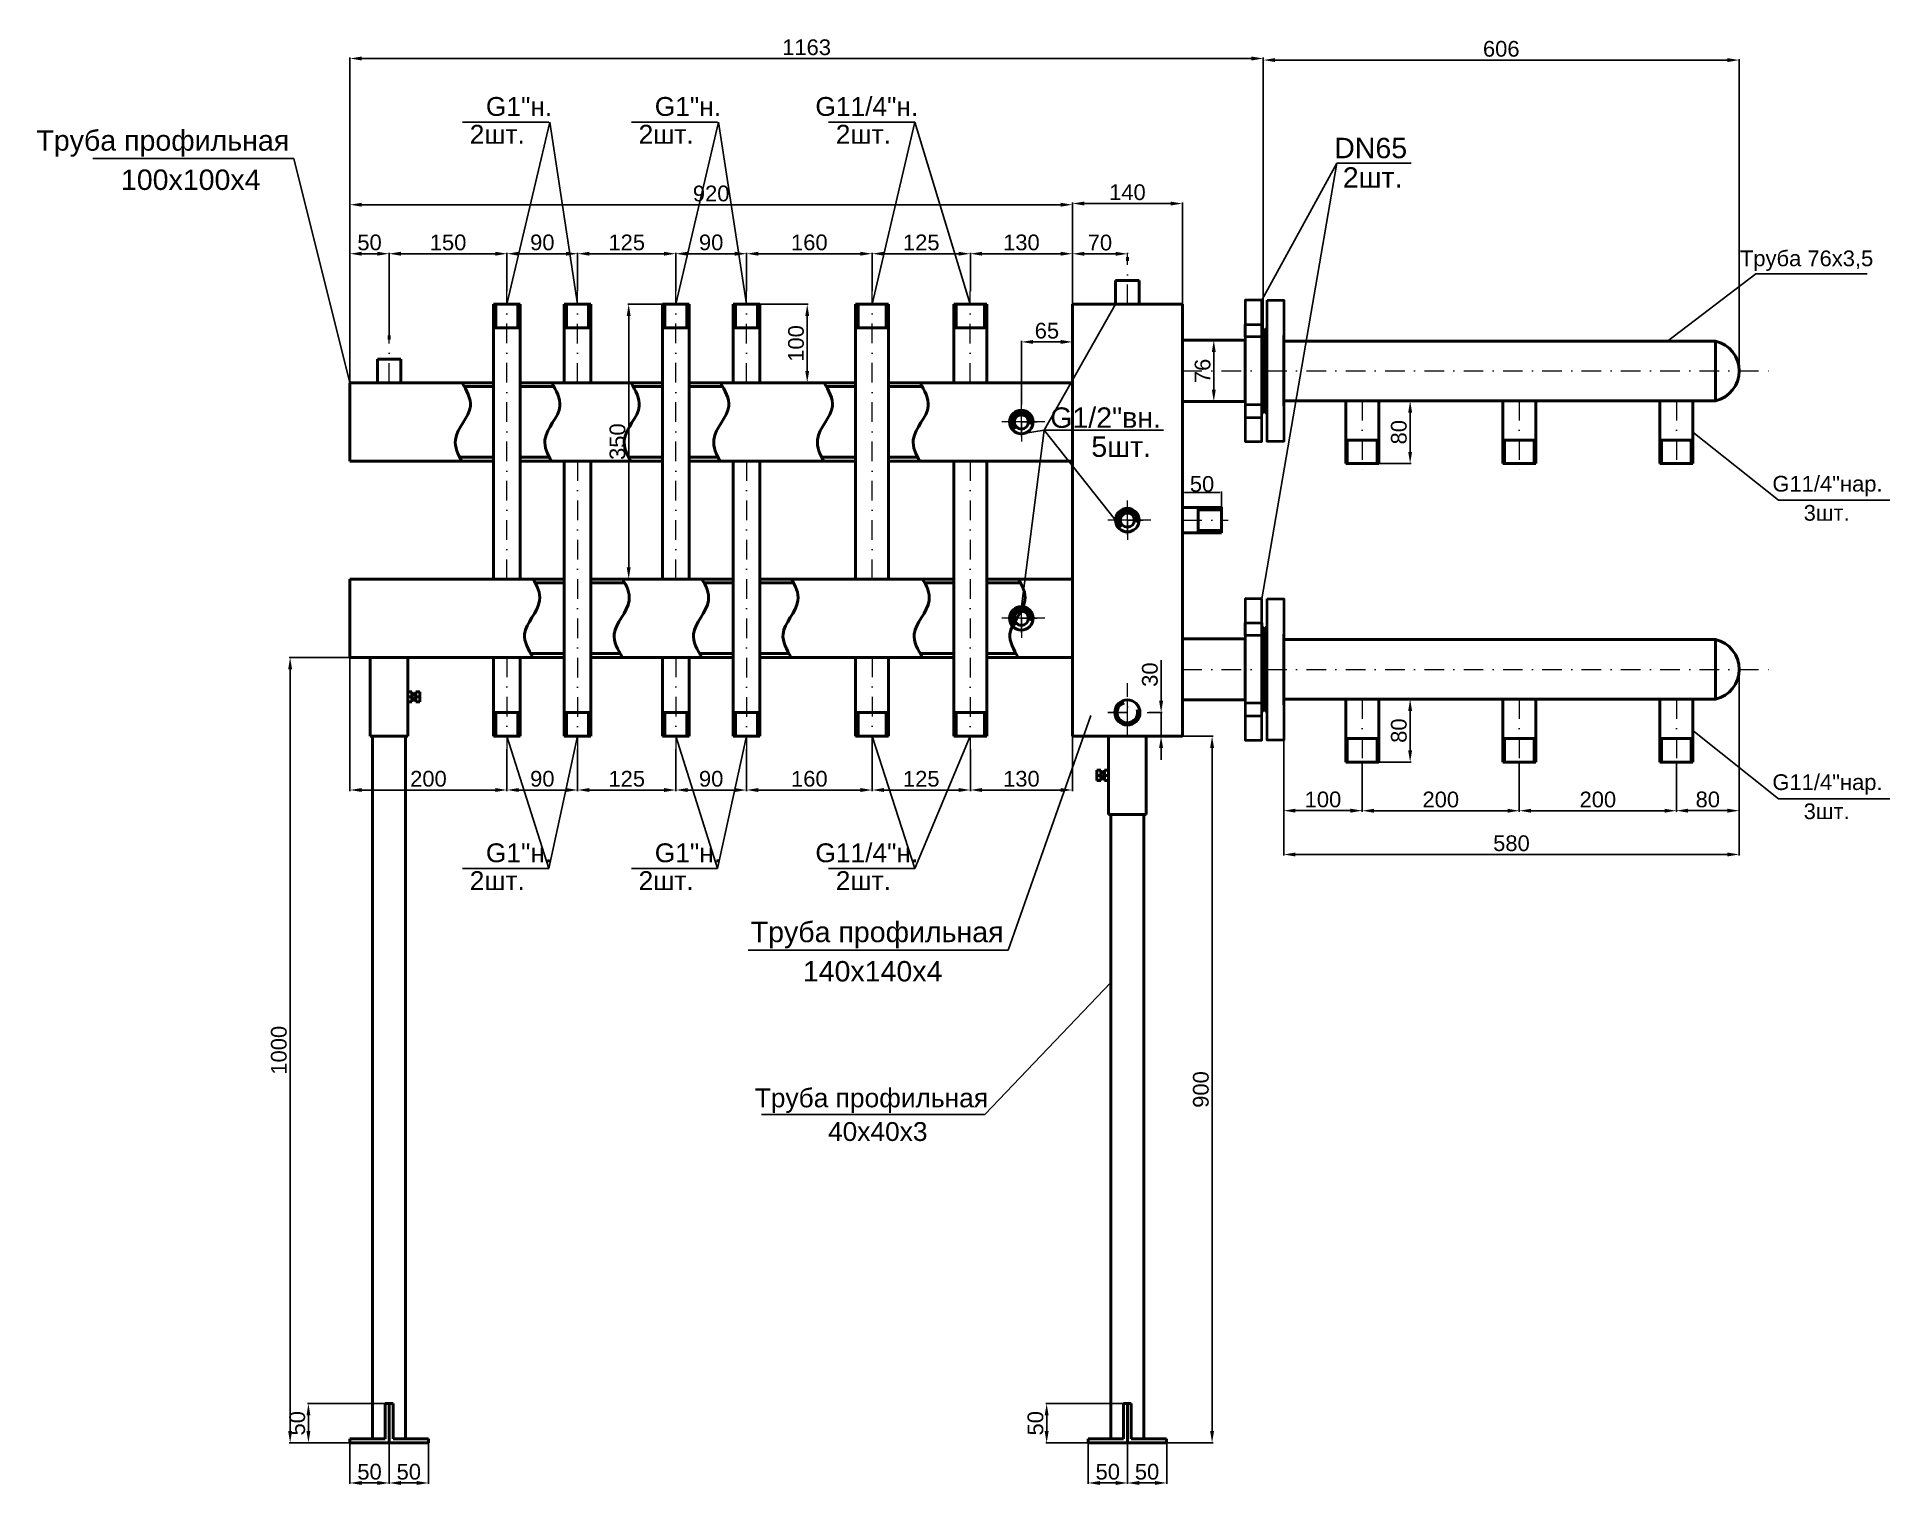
# Model space of a CAD drawing. Header units: millimetres. Extents: x -9232 to 2878, y -11520 to -3112.
# Drawn here: x -4343 to -1984, y -4956 to -3112 of the extents above; entities that cross this region are included whole.
import ezdxf

# ---------------------------------------------------------------- set-up
doc = ezdxf.new("R2010")
doc.units = ezdxf.units.MM
doc.header["$LTSCALE"] = 99.9
doc.linetypes.add('DASHDOT2', pattern=[0.5, 0.25, -0.125, 0, -0.125])
for name, color, linetype, lineweight in [('осевой', 10, 'DASHDOT2', 15), ('основной', 7, 'Continuous', 50), ('размерный', 160, 'Continuous', 25), ('Тело', 7, 'Continuous', 50), ('Фланец', 7, 'Continuous', 40)]:
    doc.layers.add(name, color=color, linetype=linetype, lineweight=lineweight)
doc.styles.get("Standard").update_dxf_attribs({"font": 'arial.ttf', "height": 20})
doc.dimstyles.new('ISO-25', dxfattribs={"dimtxt": 2.5, "dimasz": 2.5, "dimexe": 1.25, "dimexo": 0.625, "dimtad": 1, "dimtxsty": 'Standard', "dimcen": 2.5, "dimadec": 0, "dimazin": 0, "dimtfac": 1, "dimtmove": 0, "dimatfit": 3, "dimfxl": 1, "dimarcsym": 0})
doc.dimstyles.new('Копия ISO-25', dxfattribs={"dimtxt": 20, "dimasz": 15, "dimexe": 1.249, "dimexo": 0, "dimgap": 4, "dimtad": 1, "dimdec": 0, "dimtxsty": 'Standard', "dimcen": 0, "dimclrd": 256, "dimclre": 256, "dimclrt": 256, "dimadec": 0, "dimazin": 0, "dimtfac": 1, "dimtdec": 0, "dimtmove": 0, "dimatfit": 3, "dimfxl": 1, "dimlwd": -1, "dimlwe": -1, "dimarcsym": 0})

msp = doc.modelspace()

# ---------------------------------------------------------------- texts
at = {"layer": 'размерный'}
for s, insert, char_height, width, attachment_point in [('G1"н.', (-3687.073, -3188.477), 24, 173.12394, 3), ('G1"н.', (-3472.073, -3188.477), 24, 173.12394, 3), ('G11/4"н.', (-3220.974, -3188.477), 24, 173.12394, 3), ('Труба профильная', (-4021.958, -3230.766), 26, 522.73389, 3), ('2шт{\\fArial|b0|i0|c238|p34;.}', (-3721.895, -3223.887), 24, 173.12394, 3), ('2шт{\\fArial|b0|i0|c238|p34;.}', (-3506.895, -3223.887), 24, 173.12394, 3), ('2шт{\\fArial|b0|i0|c238|p34;.}', (-3255.796, -3223.887), 24, 173.12394, 3), ('DN65', (-2598.525, -3240.388), 26, 125.69273, 3), ('2шт.', (-2604.397, -3277.877), 26, 101.97712, 3), ('100х100х4', (-4058.518, -3280.793), 26, 342.00142, 3), ('Труба 76х3,5', (-2005.029, -3383.896), 20, 187.00372, 3), ('G1/2"вн.', (-2911.922, -3583.711), 26, 173.12394, 3), ('5шт.', (-2924.583, -3620.693), 26, 101.97712, 3), ('G11/4"нар.', (-1993.163, -3696.927), 20, 178.49943, 9), ('3шт.', (-2035.119, -3728.265), 20, 178.49943, 9), ('G11/4"нар.', (-1993.163, -4076.927), 20, 178.49943, 9), ('3шт.', (-2035.119, -4108.265), 20, 178.49943, 9), ('G1"н.', (-3687.073, -4138.859), 24, 173.12394, 3), ('G1"н.', (-3472.073, -4138.859), 24, 173.12394, 3), ('G11/4"н.', (-3220.974, -4138.859), 24, 173.12394, 3), ('2шт{\\fArial|b0|i0|c238|p34;.}', (-3721.895, -4174.27), 24, 173.12394, 3), ('2шт{\\fArial|b0|i0|c238|p34;.}', (-3506.895, -4174.27), 24, 173.12394, 3), ('2шт{\\fArial|b0|i0|c238|p34;.}', (-3255.796, -4174.27), 24, 173.12394, 3), ('Труба профильная', (-3112.406, -4238.664), 26, 522.73389, 3), ('140х140х4', (-3190.26, -4288.691), 26, 342.00142, 3), ('Труба профильная', (-3132.093, -4450.935), 24, 571.00455, 3), ('40х40х3', (-3209.227, -4493.805), 24, 249.97898, 3)]:
    msp.add_mtext(s, dxfattribs=dict(at, insert=insert, char_height=char_height, width=width, attachment_point=attachment_point))

# ---------------------------------------------------------------- blocks, each defined once
blk = doc.blocks.new('*D83')
at = {"layer": 'Defpoints', "color": 0, "transparency": 16777216}
for p in [(-2884.7, -3692.1), (-2884.7, -3711.3), (-2834.7, -3711.3)]:
    blk.add_point(p, dxfattribs=at)
at = {"layer": 'размерный', "color": 0, "lineweight": -2, "transparency": 16777216}
for p, q in [((-2884.7, -3710.6), (-2884.7, -3690.9)), ((-2837.2, -3692.1), (-2882.2, -3692.1)), ((-2834.7, -3710.6), (-2834.7, -3690.9))]:
    blk.add_line(p, q, dxfattribs=at)
at = {"layer": 'размерный', "color": 0, "transparency": 16777216}
for points in [[(-2882.2, -3691.7), (-2882.2, -3692.6), (-2884.7, -3692.1)], [(-2837.2, -3691.7), (-2837.2, -3692.6), (-2834.7, -3692.1)]]:
    blk.add_solid(points, dxfattribs=at)
at = {"layer": 'размерный', "color": 0, "transparency": 16777216, "insert": (-2859.7, -3681.3), "char_height": 20, "attachment_point": 5}
blk.add_mtext('50', dxfattribs=at)
blk = doc.blocks.new('*D84')
at = {"layer": 'Defpoints', "color": 0, "transparency": 16777216}
for p in [(-2954.7, -4902.3), (-2904.7, -4902.3), (-2954.7, -4953.3)]:
    blk.add_point(p, dxfattribs=at)
at = {"layer": 'размерный', "transparency": 16777216}
for p, q in [((-2954.7, -4902.3), (-2954.7, -4954.6)), ((-2904.7, -4902.3), (-2904.7, -4954.6)), ((-2919.7, -4953.3), (-2939.7, -4953.3))]:
    blk.add_line(p, q, dxfattribs=at)
for points in [[(-2939.7, -4950.8), (-2939.7, -4955.8), (-2954.7, -4953.3)], [(-2919.7, -4950.8), (-2919.7, -4955.8), (-2904.7, -4953.3)]]:
    blk.add_solid(points, dxfattribs=at)
at = {"layer": 'размерный', "transparency": 16777216, "insert": (-2929.7, -4939.1), "char_height": 20, "attachment_point": 5}
blk.add_mtext('50', dxfattribs=at)
blk = doc.blocks.new('*D85')
at = {"layer": 'Defpoints', "color": 0, "transparency": 16777216}
for p in [(-3004.7, -4902.3), (-2954.7, -4902.3), (-3004.7, -4953.3)]:
    blk.add_point(p, dxfattribs=at)
at = {"layer": 'размерный', "transparency": 16777216}
for p, q in [((-3004.7, -4902.3), (-3004.7, -4954.6)), ((-2954.7, -4902.3), (-2954.7, -4954.6)), ((-2969.7, -4953.3), (-2989.7, -4953.3))]:
    blk.add_line(p, q, dxfattribs=at)
for points in [[(-2989.7, -4950.8), (-2989.7, -4955.8), (-3004.7, -4953.3)], [(-2969.7, -4950.8), (-2969.7, -4955.8), (-2954.7, -4953.3)]]:
    blk.add_solid(points, dxfattribs=at)
at = {"layer": 'размерный', "transparency": 16777216, "insert": (-2979.7, -4939.1), "char_height": 20, "attachment_point": 5}
blk.add_mtext('50', dxfattribs=at)
blk = doc.blocks.new('*D86')
at = {"layer": 'Defpoints', "color": 0, "transparency": 16777216}
for p in [(-3057.5, -4852.3), (-2959.7, -4852.3), (-3004.7, -4902.3)]:
    blk.add_point(p, dxfattribs=at)
at = {"layer": 'размерный', "transparency": 16777216}
for p, q in [((-2959.7, -4852.3), (-3058.7, -4852.3)), ((-3057.5, -4887.3), (-3057.5, -4867.3)), ((-3004.7, -4902.3), (-3058.7, -4902.3))]:
    blk.add_line(p, q, dxfattribs=at)
for points in [[(-3060, -4867.3), (-3055, -4867.3), (-3057.5, -4852.3)], [(-3060, -4887.3), (-3055, -4887.3), (-3057.5, -4902.3)]]:
    blk.add_solid(points, dxfattribs=at)
at = {"layer": 'размерный', "transparency": 16777216, "insert": (-3071.7, -4877.3), "char_height": 20, "attachment_point": 5, "rotation": 90}
blk.add_mtext('50', dxfattribs=at)
blk = doc.blocks.new('*D87')
at = {"layer": 'Defpoints', "color": 0, "transparency": 16777216}
for p in [(-3894.7, -4902.3), (-3844.7, -4902.3), (-3894.7, -4953.3)]:
    blk.add_point(p, dxfattribs=at)
at = {"layer": 'размерный', "transparency": 16777216}
for p, q in [((-3894.7, -4902.3), (-3894.7, -4954.6)), ((-3844.7, -4902.3), (-3844.7, -4954.6)), ((-3859.7, -4953.3), (-3879.7, -4953.3))]:
    blk.add_line(p, q, dxfattribs=at)
for points in [[(-3879.7, -4950.8), (-3879.7, -4955.8), (-3894.7, -4953.3)], [(-3859.7, -4950.8), (-3859.7, -4955.8), (-3844.7, -4953.3)]]:
    blk.add_solid(points, dxfattribs=at)
at = {"layer": 'размерный', "transparency": 16777216, "insert": (-3869.7, -4939.1), "char_height": 20, "attachment_point": 5}
blk.add_mtext('50', dxfattribs=at)
blk = doc.blocks.new('*D88')
at = {"layer": 'Defpoints', "color": 0, "transparency": 16777216}
for p in [(-3944.7, -4902.3), (-3894.7, -4902.3), (-3944.7, -4953.3)]:
    blk.add_point(p, dxfattribs=at)
at = {"layer": 'размерный', "transparency": 16777216}
for p, q in [((-3944.7, -4902.3), (-3944.7, -4954.6)), ((-3894.7, -4902.3), (-3894.7, -4954.6)), ((-3909.7, -4953.3), (-3929.7, -4953.3))]:
    blk.add_line(p, q, dxfattribs=at)
for points in [[(-3929.7, -4950.8), (-3929.7, -4955.8), (-3944.7, -4953.3)], [(-3909.7, -4950.8), (-3909.7, -4955.8), (-3894.7, -4953.3)]]:
    blk.add_solid(points, dxfattribs=at)
at = {"layer": 'размерный', "transparency": 16777216, "insert": (-3919.7, -4939.1), "char_height": 20, "attachment_point": 5}
blk.add_mtext('50', dxfattribs=at)
blk = doc.blocks.new('*D89')
at = {"layer": 'Defpoints', "color": 0, "transparency": 16777216}
for p in [(-3997.5, -4852.3), (-3899.7, -4852.3), (-3944.7, -4902.3)]:
    blk.add_point(p, dxfattribs=at)
at = {"layer": 'размерный', "transparency": 16777216}
for p, q in [((-3899.7, -4852.3), (-3998.7, -4852.3)), ((-3997.5, -4887.3), (-3997.5, -4867.3)), ((-3944.7, -4902.3), (-3998.7, -4902.3))]:
    blk.add_line(p, q, dxfattribs=at)
for points in [[(-4000, -4867.3), (-3995, -4867.3), (-3997.5, -4852.3)], [(-4000, -4887.3), (-3995, -4887.3), (-3997.5, -4902.3)]]:
    blk.add_solid(points, dxfattribs=at)
at = {"layer": 'размерный', "transparency": 16777216, "insert": (-4011.7, -4877.3), "char_height": 20, "attachment_point": 5, "rotation": 90}
blk.add_mtext('50', dxfattribs=at)
blk = doc.blocks.new('*D90')
at = {"layer": 'Defpoints', "color": 0, "transparency": 16777216}
for p in [(-2884.7, -3498.3), (-2884.7, -3576.3), (-2844.7, -3576.3)]:
    blk.add_point(p, dxfattribs=at)
at = {"layer": 'размерный', "transparency": 16777216}
for p, q in [((-2884.7, -3498.3), (-2843.5, -3498.3)), ((-2844.7, -3513.3), (-2844.7, -3561.3)), ((-2884.7, -3576.3), (-2843.5, -3576.3))]:
    blk.add_line(p, q, dxfattribs=at)
for points in [[(-2847.2, -3513.3), (-2842.2, -3513.3), (-2844.7, -3498.3)], [(-2847.2, -3561.3), (-2842.2, -3561.3), (-2844.7, -3576.3)]]:
    blk.add_solid(points, dxfattribs=at)
at = {"layer": 'размерный', "transparency": 16777216, "insert": (-2858.9, -3537.3), "char_height": 20, "attachment_point": 5, "rotation": 90}
blk.add_mtext('76', dxfattribs=at)
blk = doc.blocks.new('*D91')
at = {"layer": 'Defpoints', "color": 0, "transparency": 16777216}
for p in [(-2927.5, -3972.3), (-2911.8, -3972.3), (-2930.7, -4002.3)]:
    blk.add_point(p, dxfattribs=at)
at = {"layer": 'размерный', "transparency": 16777216}
for p, q in [((-2911.8, -3957.3), (-2911.8, -3905.7)), ((-2927.5, -3972.3), (-2910.5, -3972.3)), ((-2911.8, -4002.3), (-2911.8, -3972.3)), ((-2930.7, -4002.3), (-2910.5, -4002.3)), ((-2911.8, -4017.3), (-2911.8, -4032.3))]:
    blk.add_line(p, q, dxfattribs=at)
for points in [[(-2914.3, -3957.3), (-2909.3, -3957.3), (-2911.8, -3972.3)], [(-2914.3, -4017.3), (-2909.3, -4017.3), (-2911.8, -4002.3)]]:
    blk.add_solid(points, dxfattribs=at)
at = {"layer": 'размерный', "transparency": 16777216, "insert": (-2926, -3924), "char_height": 20, "attachment_point": 5, "rotation": 90}
blk.add_mtext('30', dxfattribs=at)
blk = doc.blocks.new('*D92')
at = {"layer": 'Defpoints', "color": 0, "transparency": 16777216}
for p in [(-3024.7, -3387), (-2954.7, -3388.1), (-2954.7, -3388.1)]:
    blk.add_point(p, dxfattribs=at)
at = {"layer": 'размерный', "transparency": 16777216}
for p, q in [((-3024.7, -3387), (-3024.7, -3389.4)), ((-3009.7, -3388.1), (-2969.7, -3388.1)), ((-2954.7, -3388.1), (-2954.7, -3386.9))]:
    blk.add_line(p, q, dxfattribs=at)
for points in [[(-3009.7, -3385.6), (-3009.7, -3390.6), (-3024.7, -3388.1)], [(-2969.7, -3385.6), (-2969.7, -3390.6), (-2954.7, -3388.1)]]:
    blk.add_solid(points, dxfattribs=at)
at = {"layer": 'размерный', "transparency": 16777216, "insert": (-2989.7, -3373.9), "char_height": 20, "attachment_point": 5}
blk.add_mtext('70', dxfattribs=at)
blk = doc.blocks.new('*D80')
at = {"layer": 'Defpoints', "color": 0, "transparency": 16777216}
for p in [(-2884.7, -4002.3), (-2904.7, -4902.3), (-2846.9, -4902.3)]:
    blk.add_point(p, dxfattribs=at)
at = {"layer": 'размерный', "transparency": 16777216}
for p, q in [((-2884.7, -4002.3), (-2845.7, -4002.3)), ((-2846.9, -4017.3), (-2846.9, -4887.3)), ((-2904.7, -4902.3), (-2845.7, -4902.3))]:
    blk.add_line(p, q, dxfattribs=at)
for points in [[(-2849.4, -4017.3), (-2844.4, -4017.3), (-2846.9, -4002.3)], [(-2849.4, -4887.3), (-2844.4, -4887.3), (-2846.9, -4902.3)]]:
    blk.add_solid(points, dxfattribs=at)
at = {"layer": 'размерный', "transparency": 16777216, "insert": (-2861.1, -4452.3), "char_height": 20, "attachment_point": 5, "rotation": 90}
blk.add_mtext('900', dxfattribs=at)
blk = doc.blocks.new('*D81')
at = {"layer": 'Defpoints', "color": 0, "transparency": 16777216}
for p in [(-3024.7, -3324.1), (-3024.7, -3452.3), (-2884.7, -3452.3)]:
    blk.add_point(p, dxfattribs=at)
at = {"layer": 'размерный', "transparency": 16777216}
for p, q in [((-3024.7, -3452.3), (-3024.7, -3322.8)), ((-2899.7, -3324.1), (-3009.7, -3324.1)), ((-2884.7, -3452.3), (-2884.7, -3322.8))]:
    blk.add_line(p, q, dxfattribs=at)
for points in [[(-3009.7, -3321.6), (-3009.7, -3326.6), (-3024.7, -3324.1)], [(-2899.7, -3321.6), (-2899.7, -3326.6), (-2884.7, -3324.1)]]:
    blk.add_solid(points, dxfattribs=at)
at = {"layer": 'размерный', "transparency": 16777216, "insert": (-2954.7, -3309.8), "char_height": 20, "attachment_point": 5}
blk.add_mtext('140', dxfattribs=at)
blk = doc.blocks.new('*D93')
at = {"layer": 'Defpoints', "color": 0, "transparency": 16777216}
for p in [(-3918.7, -3902.3), (-4020.8, -4902.3), (-3944.7, -4902.3)]:
    blk.add_point(p, dxfattribs=at)
at = {"layer": 'размерный', "transparency": 16777216}
for p, q in [((-3918.7, -3902.3), (-4022.1, -3902.3)), ((-4020.8, -3917.3), (-4020.8, -4887.3)), ((-3944.7, -4902.3), (-4022.1, -4902.3))]:
    blk.add_line(p, q, dxfattribs=at)
for points in [[(-4023.3, -3917.3), (-4018.3, -3917.3), (-4020.8, -3902.3)], [(-4023.3, -4887.3), (-4018.3, -4887.3), (-4020.8, -4902.3)]]:
    blk.add_solid(points, dxfattribs=at)
at = {"layer": 'размерный', "transparency": 16777216, "insert": (-4035.1, -4402.3), "char_height": 20, "attachment_point": 5, "rotation": 90}
blk.add_mtext('1000', dxfattribs=at)
blk = doc.blocks.new('*D94')
at = {"layer": 'Defpoints', "color": 0, "transparency": 16777216}
for p in [(-3089.7, -3500.3), (-3024.7, -3552.3), (-3089.7, -3579.9)]:
    blk.add_point(p, dxfattribs=at)
at = {"layer": 'размерный', "transparency": 16777216}
for p, q in [((-3089.7, -3579.9), (-3089.7, -3499.1)), ((-3039.7, -3500.3), (-3074.7, -3500.3)), ((-3024.7, -3552.3), (-3024.7, -3499.1))]:
    blk.add_line(p, q, dxfattribs=at)
for points in [[(-3074.7, -3497.8), (-3074.7, -3502.8), (-3089.7, -3500.3)], [(-3039.7, -3497.8), (-3039.7, -3502.8), (-3024.7, -3500.3)]]:
    blk.add_solid(points, dxfattribs=at)
at = {"layer": 'размерный', "transparency": 16777216, "insert": (-3057.2, -3486.1), "char_height": 20, "attachment_point": 5}
blk.add_mtext('65', dxfattribs=at)
blk = doc.blocks.new('*D95')
at = {"layer": 'Defpoints', "color": 0, "transparency": 16777216}
for p in [(-2781.7, -3139.4), (-2781.7, -3537.3), (-3944.7, -3552.3)]:
    blk.add_point(p, dxfattribs=at)
at = {"layer": 'размерный', "transparency": 16777216}
for p, q in [((-3944.7, -3552.3), (-3944.7, -3138.2)), ((-3929.7, -3139.4), (-2796.7, -3139.4)), ((-2781.7, -3537.3), (-2781.7, -3138.2))]:
    blk.add_line(p, q, dxfattribs=at)
for points in [[(-3929.7, -3136.9), (-3929.7, -3141.9), (-3944.7, -3139.4)], [(-2796.7, -3136.9), (-2796.7, -3141.9), (-2781.7, -3139.4)]]:
    blk.add_solid(points, dxfattribs=at)
at = {"layer": 'размерный', "transparency": 16777216, "insert": (-3363.2, -3125.2), "char_height": 20, "attachment_point": 5}
blk.add_mtext('1163', dxfattribs=at)
blk = doc.blocks.new('*D96')
at = {"layer": 'Defpoints', "color": 0, "transparency": 16777216}
for p in [(-3024.7, -4002.3), (-3154.7, -4018.7), (-3154.7, -4070.9)]:
    blk.add_point(p, dxfattribs=at)
at = {"layer": 'размерный', "transparency": 16777216}
for p, q in [((-3024.7, -4002.3), (-3024.7, -4072.2)), ((-3154.7, -4018.7), (-3154.7, -4072.2)), ((-3039.7, -4070.9), (-3139.7, -4070.9))]:
    blk.add_line(p, q, dxfattribs=at)
for points in [[(-3139.7, -4068.4), (-3139.7, -4073.4), (-3154.7, -4070.9)], [(-3039.7, -4068.4), (-3039.7, -4073.4), (-3024.7, -4070.9)]]:
    blk.add_solid(points, dxfattribs=at)
at = {"layer": 'размерный', "transparency": 16777216, "insert": (-3089.7, -4056.7), "char_height": 20, "attachment_point": 5}
blk.add_mtext('130', dxfattribs=at)
blk = doc.blocks.new('*D97')
at = {"layer": 'Defpoints', "color": 0, "transparency": 16777216}
for p in [(-3279.7, -4018.7), (-3154.7, -4018.7), (-3279.7, -4070.9)]:
    blk.add_point(p, dxfattribs=at)
at = {"layer": 'размерный', "transparency": 16777216}
for p, q in [((-3279.7, -4018.7), (-3279.7, -4072.2)), ((-3154.7, -4018.7), (-3154.7, -4072.2)), ((-3169.7, -4070.9), (-3264.7, -4070.9))]:
    blk.add_line(p, q, dxfattribs=at)
for points in [[(-3264.7, -4068.4), (-3264.7, -4073.4), (-3279.7, -4070.9)], [(-3169.7, -4068.4), (-3169.7, -4073.4), (-3154.7, -4070.9)]]:
    blk.add_solid(points, dxfattribs=at)
at = {"layer": 'размерный', "transparency": 16777216, "insert": (-3217.2, -4056.7), "char_height": 20, "attachment_point": 5}
blk.add_mtext('125', dxfattribs=at)
blk = doc.blocks.new('*D98')
at = {"layer": 'Defpoints', "color": 0, "transparency": 16777216}
for p in [(-3439.7, -4018.7), (-3279.7, -4018.7), (-3439.7, -4070.9)]:
    blk.add_point(p, dxfattribs=at)
at = {"layer": 'размерный', "transparency": 16777216}
for p, q in [((-3439.7, -4018.7), (-3439.7, -4072.2)), ((-3279.7, -4018.7), (-3279.7, -4072.2)), ((-3294.7, -4070.9), (-3424.7, -4070.9))]:
    blk.add_line(p, q, dxfattribs=at)
for points in [[(-3424.7, -4068.4), (-3424.7, -4073.4), (-3439.7, -4070.9)], [(-3294.7, -4068.4), (-3294.7, -4073.4), (-3279.7, -4070.9)]]:
    blk.add_solid(points, dxfattribs=at)
at = {"layer": 'размерный', "transparency": 16777216, "insert": (-3359.7, -4056.7), "char_height": 20, "attachment_point": 5}
blk.add_mtext('160', dxfattribs=at)
blk = doc.blocks.new('*D99')
at = {"layer": 'Defpoints', "color": 0, "transparency": 16777216}
for p in [(-3529.7, -4018.7), (-3439.7, -4018.7), (-3529.7, -4070.9)]:
    blk.add_point(p, dxfattribs=at)
at = {"layer": 'размерный', "transparency": 16777216}
for p, q in [((-3529.7, -4018.7), (-3529.7, -4072.2)), ((-3439.7, -4018.7), (-3439.7, -4072.2)), ((-3454.7, -4070.9), (-3514.7, -4070.9))]:
    blk.add_line(p, q, dxfattribs=at)
for points in [[(-3514.7, -4068.4), (-3514.7, -4073.4), (-3529.7, -4070.9)], [(-3454.7, -4068.4), (-3454.7, -4073.4), (-3439.7, -4070.9)]]:
    blk.add_solid(points, dxfattribs=at)
at = {"layer": 'размерный', "transparency": 16777216, "insert": (-3484.7, -4056.7), "char_height": 20, "attachment_point": 5}
blk.add_mtext('90', dxfattribs=at)
blk = doc.blocks.new('*D100')
at = {"layer": 'Defpoints', "color": 0, "transparency": 16777216}
for p in [(-3654.7, -4018.7), (-3529.7, -4018.7), (-3654.7, -4070.9)]:
    blk.add_point(p, dxfattribs=at)
at = {"layer": 'размерный', "transparency": 16777216}
for p, q in [((-3654.7, -4018.7), (-3654.7, -4072.2)), ((-3529.7, -4018.7), (-3529.7, -4072.2)), ((-3544.7, -4070.9), (-3639.7, -4070.9))]:
    blk.add_line(p, q, dxfattribs=at)
for points in [[(-3639.7, -4068.4), (-3639.7, -4073.4), (-3654.7, -4070.9)], [(-3544.7, -4068.4), (-3544.7, -4073.4), (-3529.7, -4070.9)]]:
    blk.add_solid(points, dxfattribs=at)
at = {"layer": 'размерный', "transparency": 16777216, "insert": (-3592.2, -4056.7), "char_height": 20, "attachment_point": 5}
blk.add_mtext('125', dxfattribs=at)
blk = doc.blocks.new('*D101')
at = {"layer": 'Defpoints', "color": 0, "transparency": 16777216}
for p in [(-3744.7, -4018.7), (-3654.7, -4018.7), (-3744.7, -4070.9)]:
    blk.add_point(p, dxfattribs=at)
at = {"layer": 'размерный', "transparency": 16777216}
for p, q in [((-3744.7, -4018.7), (-3744.7, -4072.2)), ((-3654.7, -4018.7), (-3654.7, -4072.2)), ((-3669.7, -4070.9), (-3729.7, -4070.9))]:
    blk.add_line(p, q, dxfattribs=at)
for points in [[(-3729.7, -4068.4), (-3729.7, -4073.4), (-3744.7, -4070.9)], [(-3669.7, -4068.4), (-3669.7, -4073.4), (-3654.7, -4070.9)]]:
    blk.add_solid(points, dxfattribs=at)
at = {"layer": 'размерный', "transparency": 16777216, "insert": (-3699.7, -4056.7), "char_height": 20, "attachment_point": 5}
blk.add_mtext('90', dxfattribs=at)
blk = doc.blocks.new('*D102')
at = {"layer": 'Defpoints', "color": 0, "transparency": 16777216}
for p in [(-3944.7, -3902.3), (-3744.7, -4018.7), (-3944.7, -4070.9)]:
    blk.add_point(p, dxfattribs=at)
at = {"layer": 'размерный', "transparency": 16777216}
for p, q in [((-3944.7, -3902.3), (-3944.7, -4072.2)), ((-3744.7, -4018.7), (-3744.7, -4072.2)), ((-3759.7, -4070.9), (-3929.7, -4070.9))]:
    blk.add_line(p, q, dxfattribs=at)
for points in [[(-3929.7, -4068.4), (-3929.7, -4073.4), (-3944.7, -4070.9)], [(-3759.7, -4068.4), (-3759.7, -4073.4), (-3744.7, -4070.9)]]:
    blk.add_solid(points, dxfattribs=at)
at = {"layer": 'размерный', "transparency": 16777216, "insert": (-3844.7, -4056.7), "char_height": 20, "attachment_point": 5}
blk.add_mtext('200', dxfattribs=at)
blk = doc.blocks.new('*D103')
at = {"layer": 'Defpoints', "color": 0, "transparency": 16777216}
for p in [(-3154.7, -3388), (-3154.7, -3435.8), (-3024.7, -3452.3)]:
    blk.add_point(p, dxfattribs=at)
at = {"layer": 'размерный', "transparency": 16777216}
for p, q in [((-3154.7, -3435.8), (-3154.7, -3386.7)), ((-3039.7, -3388), (-3139.7, -3388)), ((-3024.7, -3452.3), (-3024.7, -3386.7))]:
    blk.add_line(p, q, dxfattribs=at)
for points in [[(-3139.7, -3385.5), (-3139.7, -3390.5), (-3154.7, -3388)], [(-3039.7, -3385.5), (-3039.7, -3390.5), (-3024.7, -3388)]]:
    blk.add_solid(points, dxfattribs=at)
at = {"layer": 'размерный', "transparency": 16777216, "insert": (-3089.7, -3373.7), "char_height": 20, "attachment_point": 5}
blk.add_mtext('130', dxfattribs=at)
blk = doc.blocks.new('*D104')
at = {"layer": 'Defpoints', "color": 0, "transparency": 16777216}
for p in [(-3279.7, -3388), (-3279.7, -3435.8), (-3154.7, -3435.8)]:
    blk.add_point(p, dxfattribs=at)
at = {"layer": 'размерный', "transparency": 16777216}
for p, q in [((-3279.7, -3435.8), (-3279.7, -3386.7)), ((-3169.7, -3388), (-3264.7, -3388)), ((-3154.7, -3435.8), (-3154.7, -3386.7))]:
    blk.add_line(p, q, dxfattribs=at)
for points in [[(-3264.7, -3385.5), (-3264.7, -3390.5), (-3279.7, -3388)], [(-3169.7, -3385.5), (-3169.7, -3390.5), (-3154.7, -3388)]]:
    blk.add_solid(points, dxfattribs=at)
at = {"layer": 'размерный', "transparency": 16777216, "insert": (-3217.2, -3373.7), "char_height": 20, "attachment_point": 5}
blk.add_mtext('125', dxfattribs=at)
blk = doc.blocks.new('*D105')
at = {"layer": 'Defpoints', "color": 0, "transparency": 16777216}
for p in [(-3439.7, -3388), (-3439.7, -3435.8), (-3279.7, -3435.8)]:
    blk.add_point(p, dxfattribs=at)
at = {"layer": 'размерный', "transparency": 16777216}
for p, q in [((-3439.7, -3435.8), (-3439.7, -3386.7)), ((-3294.7, -3388), (-3424.7, -3388)), ((-3279.7, -3435.8), (-3279.7, -3386.7))]:
    blk.add_line(p, q, dxfattribs=at)
for points in [[(-3424.7, -3385.5), (-3424.7, -3390.5), (-3439.7, -3388)], [(-3294.7, -3385.5), (-3294.7, -3390.5), (-3279.7, -3388)]]:
    blk.add_solid(points, dxfattribs=at)
at = {"layer": 'размерный', "transparency": 16777216, "insert": (-3359.7, -3373.7), "char_height": 20, "attachment_point": 5}
blk.add_mtext('160', dxfattribs=at)
blk = doc.blocks.new('*D106')
at = {"layer": 'Defpoints', "color": 0, "transparency": 16777216}
for p in [(-3529.7, -3388), (-3529.7, -3435.8), (-3439.7, -3435.8)]:
    blk.add_point(p, dxfattribs=at)
at = {"layer": 'размерный', "transparency": 16777216}
for p, q in [((-3529.7, -3435.8), (-3529.7, -3386.7)), ((-3454.7, -3388), (-3514.7, -3388)), ((-3439.7, -3435.8), (-3439.7, -3386.7))]:
    blk.add_line(p, q, dxfattribs=at)
for points in [[(-3514.7, -3385.5), (-3514.7, -3390.5), (-3529.7, -3388)], [(-3454.7, -3385.5), (-3454.7, -3390.5), (-3439.7, -3388)]]:
    blk.add_solid(points, dxfattribs=at)
at = {"layer": 'размерный', "transparency": 16777216, "insert": (-3484.7, -3373.7), "char_height": 20, "attachment_point": 5}
blk.add_mtext('90', dxfattribs=at)
blk = doc.blocks.new('*D107')
at = {"layer": 'Defpoints', "color": 0, "transparency": 16777216}
for p in [(-3654.7, -3388), (-3654.7, -3435.8), (-3529.7, -3435.8)]:
    blk.add_point(p, dxfattribs=at)
at = {"layer": 'размерный', "transparency": 16777216}
for p, q in [((-3654.7, -3435.8), (-3654.7, -3386.7)), ((-3544.7, -3388), (-3639.7, -3388)), ((-3529.7, -3435.8), (-3529.7, -3386.7))]:
    blk.add_line(p, q, dxfattribs=at)
for points in [[(-3639.7, -3385.5), (-3639.7, -3390.5), (-3654.7, -3388)], [(-3544.7, -3385.5), (-3544.7, -3390.5), (-3529.7, -3388)]]:
    blk.add_solid(points, dxfattribs=at)
at = {"layer": 'размерный', "transparency": 16777216, "insert": (-3592.2, -3373.7), "char_height": 20, "attachment_point": 5}
blk.add_mtext('125', dxfattribs=at)
blk = doc.blocks.new('*D108')
at = {"layer": 'Defpoints', "color": 0, "transparency": 16777216}
for p in [(-3744.7, -3388), (-3744.7, -3435.8), (-3654.7, -3435.8)]:
    blk.add_point(p, dxfattribs=at)
at = {"layer": 'размерный', "transparency": 16777216}
for p, q in [((-3744.7, -3435.8), (-3744.7, -3386.7)), ((-3669.7, -3388), (-3729.7, -3388)), ((-3654.7, -3435.8), (-3654.7, -3386.7))]:
    blk.add_line(p, q, dxfattribs=at)
for points in [[(-3729.7, -3385.5), (-3729.7, -3390.5), (-3744.7, -3388)], [(-3669.7, -3385.5), (-3669.7, -3390.5), (-3654.7, -3388)]]:
    blk.add_solid(points, dxfattribs=at)
at = {"layer": 'размерный', "transparency": 16777216, "insert": (-3699.7, -3373.7), "char_height": 20, "attachment_point": 5}
blk.add_mtext('90', dxfattribs=at)
blk = doc.blocks.new('*D109')
at = {"layer": 'Defpoints', "color": 0, "transparency": 16777216}
for p in [(-3894.7, -3388), (-3744.7, -3435.8), (-3894.7, -3497.3)]:
    blk.add_point(p, dxfattribs=at)
at = {"layer": 'размерный', "transparency": 16777216}
for p, q in [((-3894.7, -3497.3), (-3894.7, -3386.7)), ((-3759.7, -3388), (-3879.7, -3388)), ((-3744.7, -3435.8), (-3744.7, -3386.7))]:
    blk.add_line(p, q, dxfattribs=at)
for points in [[(-3879.7, -3385.5), (-3879.7, -3390.5), (-3894.7, -3388)], [(-3759.7, -3385.5), (-3759.7, -3390.5), (-3744.7, -3388)]]:
    blk.add_solid(points, dxfattribs=at)
at = {"layer": 'размерный', "transparency": 16777216, "insert": (-3819.7, -3373.7), "char_height": 20, "attachment_point": 5}
blk.add_mtext('150', dxfattribs=at)
blk = doc.blocks.new('*D110')
at = {"layer": 'Defpoints', "color": 0, "transparency": 16777216}
for p in [(-3944.7, -3388), (-3894.7, -3497.3), (-3944.7, -3552.3)]:
    blk.add_point(p, dxfattribs=at)
at = {"layer": 'размерный', "transparency": 16777216}
for p, q in [((-3944.7, -3552.3), (-3944.7, -3386.7)), ((-3909.7, -3388), (-3929.7, -3388)), ((-3894.7, -3497.3), (-3894.7, -3386.7))]:
    blk.add_line(p, q, dxfattribs=at)
for points in [[(-3929.7, -3385.5), (-3929.7, -3390.5), (-3944.7, -3388)], [(-3909.7, -3385.5), (-3909.7, -3390.5), (-3894.7, -3388)]]:
    blk.add_solid(points, dxfattribs=at)
at = {"layer": 'размерный', "transparency": 16777216, "insert": (-3919.7, -3373.7), "char_height": 20, "attachment_point": 5}
blk.add_mtext('50', dxfattribs=at)
blk = doc.blocks.new('*D82')
at = {"layer": 'Defpoints', "color": 0, "transparency": 16777216}
for p in [(-3944.7, -3325.6), (-3024.7, -3452.3), (-3944.7, -3552.3)]:
    blk.add_point(p, dxfattribs=at)
at = {"layer": 'размерный', "transparency": 16777216}
for p, q in [((-3944.7, -3552.3), (-3944.7, -3324.3)), ((-3039.7, -3325.6), (-3929.7, -3325.6)), ((-3024.7, -3452.3), (-3024.7, -3324.3))]:
    blk.add_line(p, q, dxfattribs=at)
for points in [[(-3929.7, -3323.1), (-3929.7, -3328.1), (-3944.7, -3325.6)], [(-3039.7, -3323.1), (-3039.7, -3328.1), (-3024.7, -3325.6)]]:
    blk.add_solid(points, dxfattribs=at)
at = {"layer": 'размерный', "transparency": 16777216, "insert": (-3484.7, -3311.4), "char_height": 20, "attachment_point": 5}
blk.add_mtext('920', dxfattribs=at)
blk = doc.blocks.new('*D119')
at = {"layer": 'Defpoints', "color": 0, "transparency": 16777216}
for p in [(-2645.2, -3575.3), (-2635.7, -3655.3), (-2594.7, -3655.3)]:
    blk.add_point(p, dxfattribs=at)
at = {"layer": 'размерный', "transparency": 16777216}
for p, q in [((-2645.2, -3575.3), (-2593.5, -3575.3)), ((-2594.7, -3590.3), (-2594.7, -3640.3)), ((-2635.7, -3655.3), (-2593.5, -3655.3))]:
    blk.add_line(p, q, dxfattribs=at)
for points in [[(-2597.2, -3590.3), (-2592.2, -3590.3), (-2594.7, -3575.3)], [(-2597.2, -3640.3), (-2592.2, -3640.3), (-2594.7, -3655.3)]]:
    blk.add_solid(points, dxfattribs=at)
at = {"layer": 'размерный', "transparency": 16777216, "insert": (-2609, -3615.3), "char_height": 20, "attachment_point": 5, "rotation": 90}
blk.add_mtext('80', dxfattribs=at)
blk = doc.blocks.new('*D123')
at = {"layer": 'Defpoints', "color": 0, "transparency": 16777216}
for p in [(-2755.7, -4007.3), (-2655.7, -4035.3), (-2655.7, -4097.2)]:
    blk.add_point(p, dxfattribs=at)
at = {"layer": 'размерный', "transparency": 16777216}
for p, q in [((-2755.7, -4007.3), (-2755.7, -4098.4)), ((-2655.7, -4035.3), (-2655.7, -4098.4)), ((-2740.7, -4097.2), (-2670.7, -4097.2))]:
    blk.add_line(p, q, dxfattribs=at)
for points in [[(-2740.7, -4094.7), (-2740.7, -4099.7), (-2755.7, -4097.2)], [(-2670.7, -4094.7), (-2670.7, -4099.7), (-2655.7, -4097.2)]]:
    blk.add_solid(points, dxfattribs=at)
at = {"layer": 'размерный', "transparency": 16777216, "insert": (-2705.7, -4083), "char_height": 20, "attachment_point": 5}
blk.add_mtext('100', dxfattribs=at)
blk = doc.blocks.new('*D124')
at = {"layer": 'Defpoints', "color": 0, "transparency": 16777216}
for p in [(-2175.7, -3935.3), (-2255.7, -4035.3), (-2175.7, -4097.2)]:
    blk.add_point(p, dxfattribs=at)
at = {"layer": 'размерный', "transparency": 16777216}
for p, q in [((-2175.7, -3935.3), (-2175.7, -4098.4)), ((-2255.7, -4035.3), (-2255.7, -4098.4)), ((-2240.7, -4097.2), (-2190.7, -4097.2))]:
    blk.add_line(p, q, dxfattribs=at)
for points in [[(-2240.7, -4094.7), (-2240.7, -4099.7), (-2255.7, -4097.2)], [(-2190.7, -4094.7), (-2190.7, -4099.7), (-2175.7, -4097.2)]]:
    blk.add_solid(points, dxfattribs=at)
at = {"layer": 'размерный', "transparency": 16777216, "insert": (-2215.7, -4083), "char_height": 20, "attachment_point": 5}
blk.add_mtext('80', dxfattribs=at)
blk = doc.blocks.new('*D125')
at = {"layer": 'Defpoints', "color": 0, "transparency": 16777216}
for p in [(-2175.7, -3917.3), (-2755.7, -3955.3), (-2755.7, -4153)]:
    blk.add_point(p, dxfattribs=at)
at = {"layer": 'размерный', "transparency": 16777216}
for p, q in [((-2175.7, -3917.3), (-2175.7, -4154.2)), ((-2755.7, -3955.3), (-2755.7, -4154.2)), ((-2190.7, -4153), (-2740.7, -4153))]:
    blk.add_line(p, q, dxfattribs=at)
for points in [[(-2740.7, -4150.5), (-2740.7, -4155.5), (-2755.7, -4153)], [(-2190.7, -4150.5), (-2190.7, -4155.5), (-2175.7, -4153)]]:
    blk.add_solid(points, dxfattribs=at)
at = {"layer": 'размерный', "transparency": 16777216, "insert": (-2465.7, -4138.8), "char_height": 20, "attachment_point": 5}
blk.add_mtext('580', dxfattribs=at)
blk = doc.blocks.new('*D120')
at = {"layer": 'Defpoints', "color": 0, "transparency": 16777216}
for p in [(-2645.2, -3955.3), (-2635.7, -4035.3), (-2594.7, -4035.3)]:
    blk.add_point(p, dxfattribs=at)
at = {"layer": 'размерный', "transparency": 16777216}
for p, q in [((-2645.2, -3955.3), (-2593.5, -3955.3)), ((-2594.7, -3970.3), (-2594.7, -4020.3)), ((-2635.7, -4035.3), (-2593.5, -4035.3))]:
    blk.add_line(p, q, dxfattribs=at)
for points in [[(-2597.2, -3970.3), (-2592.2, -3970.3), (-2594.7, -3955.3)], [(-2597.2, -4020.3), (-2592.2, -4020.3), (-2594.7, -4035.3)]]:
    blk.add_solid(points, dxfattribs=at)
at = {"layer": 'размерный', "transparency": 16777216, "insert": (-2609, -3995.3), "char_height": 20, "attachment_point": 5, "rotation": 90}
blk.add_mtext('80', dxfattribs=at)
blk = doc.blocks.new('*D121')
at = {"layer": 'Defpoints', "color": 0, "transparency": 16777216}
for p in [(-2655.7, -4035.3), (-2455.7, -4035.3), (-2455.7, -4097.3)]:
    blk.add_point(p, dxfattribs=at)
at = {"layer": 'размерный', "transparency": 16777216}
for p, q in [((-2655.7, -4035.3), (-2655.7, -4098.5)), ((-2455.7, -4035.3), (-2455.7, -4098.5)), ((-2640.7, -4097.3), (-2470.7, -4097.3))]:
    blk.add_line(p, q, dxfattribs=at)
for points in [[(-2640.7, -4094.8), (-2640.7, -4099.8), (-2655.7, -4097.3)], [(-2470.7, -4094.8), (-2470.7, -4099.8), (-2455.7, -4097.3)]]:
    blk.add_solid(points, dxfattribs=at)
at = {"layer": 'размерный', "transparency": 16777216, "insert": (-2555.7, -4083.1), "char_height": 20, "attachment_point": 5}
blk.add_mtext('200', dxfattribs=at)
blk = doc.blocks.new('*D122')
at = {"layer": 'Defpoints', "color": 0, "transparency": 16777216}
for p in [(-2455.7, -4035.3), (-2255.7, -4035.3), (-2255.7, -4097.3)]:
    blk.add_point(p, dxfattribs=at)
at = {"layer": 'размерный', "transparency": 16777216}
for p, q in [((-2455.7, -4035.3), (-2455.7, -4098.5)), ((-2255.7, -4035.3), (-2255.7, -4098.5)), ((-2440.7, -4097.3), (-2270.7, -4097.3))]:
    blk.add_line(p, q, dxfattribs=at)
for points in [[(-2440.7, -4094.8), (-2440.7, -4099.8), (-2455.7, -4097.3)], [(-2270.7, -4094.8), (-2270.7, -4099.8), (-2255.7, -4097.3)]]:
    blk.add_solid(points, dxfattribs=at)
at = {"layer": 'размерный', "transparency": 16777216, "insert": (-2355.7, -4083.1), "char_height": 20, "attachment_point": 5}
blk.add_mtext('200', dxfattribs=at)
blk = doc.blocks.new('*D126')
at = {"layer": 'Defpoints', "color": 0, "transparency": 16777216}
for p in [(-2175.7, -3141.4), (-2781.7, -3484.3), (-2175.7, -3537.3)]:
    blk.add_point(p, dxfattribs=at)
at = {"layer": 'размерный', "transparency": 16777216}
for p, q in [((-2781.7, -3484.3), (-2781.7, -3140.2)), ((-2766.7, -3141.4), (-2190.7, -3141.4)), ((-2175.7, -3537.3), (-2175.7, -3140.2))]:
    blk.add_line(p, q, dxfattribs=at)
for points in [[(-2766.7, -3138.9), (-2766.7, -3143.9), (-2781.7, -3141.4)], [(-2190.7, -3138.9), (-2190.7, -3143.9), (-2175.7, -3141.4)]]:
    blk.add_solid(points, dxfattribs=at)
at = {"layer": 'размерный', "transparency": 16777216, "insert": (-2478.7, -3127.2), "char_height": 20, "attachment_point": 5}
blk.add_mtext('606', dxfattribs=at)
blk = doc.blocks.new('*D127')
at = {"layer": 'Defpoints', "color": 0, "transparency": 16777216}
for p in [(-3422.7, -3452.3), (-3362.4, -3452.3), (-3422.7, -3552.3)]:
    blk.add_point(p, dxfattribs=at)
at = {"layer": 'размерный', "transparency": 16777216}
for p, q in [((-3422.7, -3452.3), (-3361.1, -3452.3)), ((-3362.4, -3537.3), (-3362.4, -3467.3)), ((-3422.7, -3552.3), (-3361.1, -3552.3))]:
    blk.add_line(p, q, dxfattribs=at)
for points in [[(-3364.9, -3467.3), (-3359.9, -3467.3), (-3362.4, -3452.3)], [(-3364.9, -3537.3), (-3359.9, -3537.3), (-3362.4, -3552.3)]]:
    blk.add_solid(points, dxfattribs=at)
at = {"layer": 'размерный', "transparency": 16777216, "insert": (-3376.6, -3502.3), "char_height": 20, "attachment_point": 5, "rotation": 90}
blk.add_mtext('100', dxfattribs=at)
blk = doc.blocks.new('*D128')
at = {"layer": 'Defpoints', "color": 0, "transparency": 16777216}
for p in [(-3589.7, -3452.3), (-3543.7, -3452.3), (-3546.7, -3802.3)]:
    blk.add_point(p, dxfattribs=at)
at = {"layer": 'размерный', "transparency": 16777216}
for p, q in [((-3543.7, -3452.3), (-3591, -3452.3)), ((-3589.7, -3787.3), (-3589.7, -3467.3)), ((-3546.7, -3802.3), (-3591, -3802.3))]:
    blk.add_line(p, q, dxfattribs=at)
for points in [[(-3592.2, -3467.3), (-3587.2, -3467.3), (-3589.7, -3452.3)], [(-3592.2, -3787.3), (-3587.2, -3787.3), (-3589.7, -3802.3)]]:
    blk.add_solid(points, dxfattribs=at)
at = {"layer": 'размерный', "transparency": 16777216, "insert": (-3603.9, -3627.3), "char_height": 20, "attachment_point": 5, "rotation": 90}
blk.add_mtext('350', dxfattribs=at)

# ---------------------------------------------------------------- dimensions: what is measured, and where the dimension line sits
at = {"layer": 'размерный'}
for base, p1, p2, picture, middle in [((-2781.737, -3139.441), (-3944.737, -3552.252), (-2781.737, -3537.252), '*D95', (-3363.237, -3125.223)), ((-2175.737, -3141.413), (-2781.737, -3484.252), (-2175.737, -3537.252), '*D126', (-2478.737, -3127.202)), ((-3944.737, -3325.564), (-3024.737, -3452.252), (-3944.737, -3552.252), '*D82', (-3484.737, -3311.353)), ((-3154.737, -3387.951), (-3024.737, -3452.252), (-3154.737, -3435.78), '*D103', (-3089.737, -3373.732)), ((-3154.737, -4070.908), (-3024.737, -4002.252), (-3154.737, -4018.723), '*D96', (-3089.737, -4056.689))]:
    dim = msp.add_linear_dim(base=base, p1=p1, p2=p2, dimstyle='Копия ISO-25', dxfattribs=at)
    dim.commit()
    dim.dimension.update_dxf_attribs({"geometry": picture, "text_midpoint": middle})
for base, p1, p2, angle, dimstyle, picture, middle in [((-3024.737, -3324.059), (-2884.737, -3452.252), (-3024.737, -3452.252), 180, 'Копия ISO-25', '*D81', (-2954.737, -3309.848)), ((-2954.737, -3388.125), (-3024.737, -3386.987), (-2954.737, -3388.125), 180, 'Копия ISO-25', '*D92', (-2989.737, -3373.913)), ((-3589.705, -3452.252), (-3546.737, -3802.252), (-3543.737, -3452.252), 90, 'Копия ISO-25', '*D128', (-3603.923, -3627.252)), ((-3362.367, -3452.252), (-3422.737, -3552.252), (-3422.737, -3452.252), 90, 'Копия ISO-25', '*D127', (-3376.578, -3502.252)), ((-3089.737, -3500.334), (-3024.737, -3552.252), (-3089.737, -3579.884), 180, 'Копия ISO-25', '*D94', (-3057.237, -3486.123)), ((-2594.742, -3655.252), (-2645.237, -3575.252), (-2635.737, -3655.252), 90, 'Копия ISO-25', '*D119', (-2608.953, -3615.252)), ((-2884.737, -3692.143), (-2834.737, -3711.252), (-2884.737, -3711.252), 180, 'ISO-25', '*D83', (-2859.737, -3681.306)), ((-4020.84, -4902.252), (-3918.737, -3902.252), (-3944.737, -4902.252), 90, 'Копия ISO-25', '*D93', (-4035.052, -4402.252)), ((-2911.774, -3972.252), (-2930.737, -4002.252), (-2927.529, -3972.252), 90, 'Копия ISO-25', '*D91', (-2925.992, -3923.968)), ((-2755.737, -4152.986), (-2175.737, -3917.252), (-2755.737, -3955.252), 180, 'Копия ISO-25', '*D125', (-2465.737, -4138.774)), ((-2594.742, -4035.252), (-2645.237, -3955.252), (-2635.737, -4035.252), 90, 'Копия ISO-25', '*D120', (-2608.953, -3995.252)), ((-2846.906, -4902.252), (-2884.737, -4002.252), (-2904.737, -4902.252), 90, 'Копия ISO-25', '*D80', (-2861.118, -4452.252)), ((-2655.737, -4097.178), (-2755.737, -4007.252), (-2655.737, -4035.252), 180, 'Копия ISO-25', '*D123', (-2705.737, -4082.967)), ((-2455.737, -4097.277), (-2655.737, -4035.252), (-2455.737, -4035.252), 180, 'Копия ISO-25', '*D121', (-2555.737, -4083.065)), ((-3997.458, -4852.252), (-3944.737, -4902.252), (-3899.737, -4852.252), 90, 'Копия ISO-25', '*D89', (-4011.669, -4877.252)), ((-3057.458, -4852.252), (-3004.737, -4902.252), (-2959.737, -4852.252), 90, 'Копия ISO-25', '*D86', (-3071.669, -4877.252)), ((-3894.737, -4953.323), (-3844.737, -4902.252), (-3894.737, -4902.252), 180, 'Копия ISO-25', '*D87', (-3869.737, -4939.112)), ((-2954.737, -4953.323), (-2904.737, -4902.252), (-2954.737, -4902.252), 180, 'Копия ISO-25', '*D84', (-2929.737, -4939.112))]:
    dim = msp.add_linear_dim(base=base, p1=p1, p2=p2, angle=angle, dimstyle=dimstyle, dxfattribs=at)
    dim.commit()
    dim.dimension.update_dxf_attribs({"geometry": picture, "text_midpoint": middle})
for base, p1, p2, picture, middle in [((-3944.737, -3387.951), (-3894.737, -3497.252), (-3944.737, -3552.252), '*D110', (-3919.737, -3373.739)), ((-3894.737, -3387.951), (-3744.737, -3435.78), (-3894.737, -3497.252), '*D109', (-3819.737, -3373.739)), ((-3744.737, -3387.951), (-3654.737, -3435.78), (-3744.737, -3435.78), '*D108', (-3699.737, -3373.739)), ((-3654.737, -3387.951), (-3529.737, -3435.78), (-3654.737, -3435.78), '*D107', (-3592.237, -3373.739)), ((-3529.737, -3387.951), (-3439.737, -3435.78), (-3529.737, -3435.78), '*D106', (-3484.737, -3373.739)), ((-3439.737, -3387.951), (-3279.737, -3435.78), (-3439.737, -3435.78), '*D105', (-3359.737, -3373.739)), ((-3279.737, -3387.951), (-3154.737, -3435.78), (-3279.737, -3435.78), '*D104', (-3217.237, -3373.739)), ((-3944.737, -4070.908), (-3744.737, -4018.723), (-3944.737, -3902.252), '*D102', (-3844.737, -4056.696)), ((-3744.737, -4070.908), (-3654.737, -4018.723), (-3744.737, -4018.723), '*D101', (-3699.737, -4056.696)), ((-3654.737, -4070.908), (-3529.737, -4018.723), (-3654.737, -4018.723), '*D100', (-3592.237, -4056.696)), ((-3529.737, -4070.908), (-3439.737, -4018.723), (-3529.737, -4018.723), '*D99', (-3484.737, -4056.696)), ((-3439.737, -4070.908), (-3279.737, -4018.723), (-3439.737, -4018.723), '*D98', (-3359.737, -4056.696)), ((-3279.737, -4070.908), (-3154.737, -4018.723), (-3279.737, -4018.723), '*D97', (-3217.237, -4056.696))]:
    dim = msp.add_linear_dim(base=base, p1=p1, p2=p2, dimstyle='Копия ISO-25', override={"dimtmove": 1}, dxfattribs=at)
    dim.commit()
    dim.dimension.update_dxf_attribs({"geometry": picture, "text_midpoint": middle})
dim = msp.add_linear_dim(base=(-2844.737, -3576.252), p1=(-2884.737, -3498.252), p2=(-2884.737, -3576.252), angle=90, text='76', dimstyle='Копия ISO-25', dxfattribs=at)
dim.commit()
dim.dimension.update_dxf_attribs({"geometry": '*D90', "text_midpoint": (-2858.948, -3537.252)})
for base, p1, p2, picture, middle in [((-2175.737, -4097.178), (-2255.737, -4035.252), (-2175.737, -3935.252), '*D124', (-2215.737, -4082.967)), ((-2255.737, -4097.277), (-2455.737, -4035.252), (-2255.737, -4035.252), '*D122', (-2355.737, -4083.065)), ((-3944.737, -4953.323), (-3894.737, -4902.252), (-3944.737, -4902.252), '*D88', (-3919.737, -4939.112)), ((-3004.737, -4953.323), (-2954.737, -4902.252), (-3004.737, -4902.252), '*D85', (-2979.737, -4939.112))]:
    dim = msp.add_linear_dim(base=base, p1=p1, p2=p2, angle=180, dimstyle='Копия ISO-25', override={"dimtmove": 1}, dxfattribs=at)
    dim.commit()
    dim.dimension.update_dxf_attribs({"geometry": picture, "text_midpoint": middle})

# ---------------------------------------------------------------- linework, layer by layer
at = {"layer": 'осевой'}
for p, q in [((-2954.737, -3452.252), (-2954.737, -3388.125)), ((-2954.737, -3452.252), (-2954.737, -3389.801)), ((-3744.737, -3802.252), (-3744.737, -3435.78)), ((-3654.737, -3552.252), (-3654.737, -3435.78)), ((-3529.737, -3802.252), (-3529.737, -3435.78)), ((-3439.737, -3552.252), (-3439.737, -3435.78)), ((-3279.737, -3802.252), (-3279.737, -3435.78)), ((-3154.737, -3552.252), (-3154.737, -3435.78)), ((-3154.737, -3552.252), (-3154.737, -3435.78)), ((-3894.737, -3552.252), (-3894.737, -3488.125)), ((-3894.737, -3552.252), (-3894.737, -3489.801)), ((-2884.737, -3537.252), (-2765.384, -3537.252)), ((-2776.737, -3537.252), (-2781.581, -3537.252)), ((-2776.737, -3537.252), (-2135.612, -3537.252)), ((-3089.737, -3602.252), (-3089.737, -3572.252)), ((-3089.737, -3620.76), (-3089.737, -3579.884)), ((-2655.737, -3575.252), (-2655.737, -3597.966)), ((-2655.737, -3575.252), (-2655.737, -3667.346)), ((-2455.737, -3575.252), (-2455.737, -3597.966)), ((-2455.737, -3575.252), (-2455.737, -3667.346)), ((-2255.737, -3575.252), (-2255.737, -3597.966)), ((-2255.737, -3575.252), (-2255.737, -3667.346)), ((-3089.737, -3602.252), (-3119.737, -3602.252)), ((-3069.629, -3602.252), (-3106.932, -3602.252)), ((-3059.737, -3602.252), (-3089.737, -3602.252)), ((-3089.737, -3602.252), (-3089.737, -3632.252)), ((-3089.737, -3602.252), (-3069.629, -3602.252)), ((-3089.737, -3602.252), (-3089.737, -3620.76)), ((-3727.737, -3652.252), (-3727.737, -3652.252)), ((-3654.737, -3652.252), (-3654.737, -4018.723)), ((-3512.737, -3652.252), (-3512.737, -3652.252)), ((-3439.737, -3652.252), (-3439.737, -4018.723)), ((-3258.737, -3652.252), (-3258.737, -3652.252)), ((-3154.737, -3652.252), (-3154.737, -4018.723)), ((-2954.737, -3727.252), (-2954.737, -3697.252)), ((-2954.737, -3727.252), (-2984.737, -3727.252)), ((-2934.629, -3727.252), (-2971.932, -3727.252)), ((-2954.737, -3745.76), (-2954.737, -3704.884)), ((-2924.737, -3727.252), (-2954.737, -3727.252)), ((-2954.737, -3727.252), (-2954.737, -3757.252)), ((-2954.737, -3727.252), (-2934.629, -3727.252)), ((-2954.737, -3727.252), (-2954.737, -3745.76)), ((-2884.737, -3727.252), (-2826.334, -3727.252)), ((-3671.737, -3802.252), (-3671.737, -3802.252)), ((-3456.737, -3802.252), (-3456.737, -3802.252)), ((-3175.737, -3802.252), (-3175.737, -3802.252)), ((-3089.737, -3870.76), (-3089.737, -3829.884)), ((-3089.737, -3852.252), (-3119.737, -3852.252)), ((-3069.629, -3852.252), (-3106.932, -3852.252)), ((-3059.737, -3852.252), (-3089.737, -3852.252)), ((-3089.737, -3852.252), (-3069.629, -3852.252)), ((-3059.737, -3852.252), (-3089.737, -3852.252)), ((-3089.737, -3852.252), (-3089.737, -3882.252)), ((-3744.737, -3902.252), (-3744.737, -4018.723)), ((-3529.737, -3902.252), (-3529.737, -4018.723)), ((-3279.737, -3902.252), (-3279.737, -4018.723)), ((-3279.737, -3902.252), (-3279.737, -4018.723)), ((-2954.737, -4002.252), (-2954.737, -3934.663)), ((-2884.737, -3917.252), (-2765.384, -3917.252)), ((-2776.737, -3917.252), (-2781.581, -3917.252)), ((-2776.737, -3917.252), (-2135.612, -3917.252)), ((-3870.737, -3952.252), (-3855.737, -3952.252)), ((-2954.737, -3980.752), (-2954.737, -3955.752)), ((-2655.737, -3955.252), (-2655.737, -3977.966)), ((-2655.737, -3955.252), (-2655.737, -4047.346)), ((-2455.737, -3955.252), (-2455.737, -3977.966)), ((-2455.737, -3955.252), (-2455.737, -4047.346)), ((-2255.737, -3955.252), (-2255.737, -3977.966)), ((-2255.737, -3955.252), (-2255.737, -4047.346)), ((-2954.737, -3972.252), (-2979.442, -3972.252)), ((-2979.442, -3972.252), (-2927.529, -3972.252)), ((-2993.737, -4052.252), (-2978.737, -4052.252))]:
    msp.add_line(p, q, dxfattribs=at)
at = {"layer": 'основной'}
for p, q in [((-2954.737, -3392.252), (-2954.737, -3397.252)), ((-2969.737, -3452.252), (-2969.737, -3422.252)), ((-2969.737, -3422.252), (-2939.737, -3422.252)), ((-2939.737, -3422.252), (-2939.737, -3452.252)), ((-3727.737, -3452.252), (-3761.737, -3452.252)), ((-3761.737, -3452.252), (-3761.737, -3802.252)), ((-3761.737, -3452.252), (-3761.737, -3482.252)), ((-3758.737, -3482.252), (-3758.737, -3452.252)), ((-3730.737, -3482.252), (-3730.737, -3452.252)), ((-3727.737, -3802.252), (-3727.737, -3452.252)), ((-3637.737, -3452.252), (-3671.737, -3452.252)), ((-3671.737, -3452.252), (-3671.737, -3552.252)), ((-3671.737, -3452.252), (-3671.737, -3482.252)), ((-3668.737, -3482.252), (-3668.737, -3452.252)), ((-3640.737, -3482.252), (-3640.737, -3452.252)), ((-3637.737, -3552.252), (-3637.737, -3452.252)), ((-3512.737, -3452.252), (-3546.737, -3452.252)), ((-3546.737, -3452.252), (-3546.737, -3802.252)), ((-3546.737, -3452.252), (-3546.737, -3482.252)), ((-3543.737, -3482.252), (-3543.737, -3452.252)), ((-3515.737, -3482.252), (-3515.737, -3452.252)), ((-3512.737, -3802.252), (-3512.737, -3452.252)), ((-3422.737, -3452.252), (-3456.737, -3452.252)), ((-3456.737, -3452.252), (-3456.737, -3552.252)), ((-3456.737, -3452.252), (-3456.737, -3482.252)), ((-3453.737, -3482.252), (-3453.737, -3452.252)), ((-3425.737, -3482.252), (-3425.737, -3452.252)), ((-3422.737, -3552.252), (-3422.737, -3452.252)), ((-3258.737, -3452.252), (-3300.737, -3452.252)), ((-3300.737, -3452.252), (-3300.737, -3802.252)), ((-3300.737, -3452.252), (-3300.737, -3482.252)), ((-3297.737, -3482.252), (-3297.737, -3452.252)), ((-3261.737, -3482.252), (-3261.737, -3452.252)), ((-3258.737, -3802.252), (-3258.737, -3452.252)), ((-3133.737, -3452.252), (-3175.737, -3452.252)), ((-3175.737, -3452.252), (-3175.737, -3552.252)), ((-3175.737, -3452.252), (-3175.737, -3482.252)), ((-3172.737, -3482.252), (-3172.737, -3452.252)), ((-3136.737, -3482.252), (-3136.737, -3452.252)), ((-3133.737, -3552.252), (-3133.737, -3452.252)), ((-3024.737, -4002.252), (-3024.737, -3452.252)), ((-3024.737, -3452.252), (-2884.737, -3452.252)), ((-3024.737, -3452.252), (-3024.737, -3556.252)), ((-2954.737, -3452.252), (-2969.737, -3452.252)), ((-2954.737, -3452.252), (-2969.737, -3452.252)), ((-2884.737, -3452.252), (-2954.737, -3452.252)), ((-2884.737, -3452.252), (-2884.737, -4002.252)), ((-2884.737, -3452.252), (-2884.737, -3537.252)), ((-2884.737, -3452.252), (-2884.737, -3727.252)), ((-3761.737, -3482.252), (-3727.737, -3482.252)), ((-3761.737, -3482.252), (-3758.737, -3482.252)), ((-3727.737, -3482.252), (-3730.737, -3482.252)), ((-3671.737, -3482.252), (-3637.737, -3482.252)), ((-3671.737, -3482.252), (-3668.737, -3482.252)), ((-3637.737, -3482.252), (-3640.737, -3482.252)), ((-3546.737, -3482.252), (-3512.737, -3482.252)), ((-3546.737, -3482.252), (-3543.737, -3482.252)), ((-3512.737, -3482.252), (-3515.737, -3482.252)), ((-3456.737, -3482.252), (-3422.737, -3482.252)), ((-3456.737, -3482.252), (-3453.737, -3482.252)), ((-3422.737, -3482.252), (-3425.737, -3482.252)), ((-3300.737, -3482.252), (-3258.737, -3482.252)), ((-3300.737, -3482.252), (-3297.737, -3482.252)), ((-3258.737, -3482.252), (-3261.737, -3482.252)), ((-3175.737, -3482.252), (-3133.737, -3482.252)), ((-3175.737, -3482.252), (-3172.737, -3482.252)), ((-3133.737, -3482.252), (-3136.737, -3482.252)), ((-3894.737, -3492.252), (-3894.737, -3497.252)), ((-2755.737, -3537.252), (-2755.737, -3492.252)), ((-2755.737, -3537.252), (-2755.737, -3499.252)), ((-2755.737, -3537.252), (-2755.737, -3499.252)), ((-2755.737, -3499.252), (-2205.737, -3499.252)), ((-2205.737, -3499.252), (-2205.737, -3575.252)), ((-3909.737, -3552.252), (-3909.737, -3522.252)), ((-3909.737, -3522.252), (-3879.737, -3522.252)), ((-3879.737, -3522.252), (-3879.737, -3552.252)), ((-2755.737, -3537.252), (-2755.737, -3575.252)), ((-2755.737, -3537.252), (-2755.737, -3582.252)), ((-3898.737, -3552.252), (-3944.737, -3552.252)), ((-3944.737, -3552.252), (-3944.737, -3652.252)), ((-3780.737, -3552.252), (-3944.737, -3552.252)), ((-3765.737, -3552.252), (-3944.737, -3552.252)), ((-3898.737, -3552.252), (-3944.737, -3552.252)), ((-3944.737, -3552.252), (-3944.737, -3602.252)), ((-3894.737, -3552.252), (-3909.737, -3552.252)), ((-3894.737, -3552.252), (-3909.737, -3552.252)), ((-3765.737, -3552.252), (-3891.737, -3552.252)), ((-3798.941, -3557.252), (-3761.737, -3557.252)), ((-3796.737, -3552.252), (-3761.737, -3552.252)), ((-3714.737, -3552.252), (-3727.737, -3552.252)), ((-3727.737, -3552.252), (-3679.737, -3552.252)), ((-3727.737, -3557.252), (-3684.941, -3557.252)), ((-3546.737, -3552.252), (-3703.737, -3552.252)), ((-3678.737, -3552.252), (-3630.737, -3552.252)), ((-3583.941, -3557.252), (-3546.737, -3557.252)), ((-3581.737, -3552.252), (-3546.737, -3552.252)), ((-3499.737, -3552.252), (-3512.737, -3552.252)), ((-3512.737, -3552.252), (-3464.737, -3552.252)), ((-3512.737, -3557.252), (-3469.941, -3557.252)), ((-3338.737, -3552.252), (-3477.737, -3552.252)), ((-3338.737, -3552.252), (-3473.737, -3552.252)), ((-3463.737, -3552.252), (-3415.737, -3552.252)), ((-3338.737, -3552.252), (-3300.737, -3552.252)), ((-3337.941, -3557.252), (-3300.737, -3557.252)), ((-3024.737, -3552.252), (-3258.737, -3552.252)), ((-3245.737, -3552.252), (-3258.737, -3552.252)), ((-3258.737, -3552.252), (-3210.737, -3552.252)), ((-3258.737, -3557.252), (-3215.941, -3557.252)), ((-3178.737, -3552.252), (-3130.737, -3552.252)), ((-2205.737, -3575.252), (-2755.737, -3575.252)), ((-2676.737, -3655.252), (-2676.737, -3575.252)), ((-2655.737, -3575.252), (-2634.737, -3575.252)), ((-2634.737, -3575.252), (-2634.737, -3655.252)), ((-2625.737, -3575.252), (-2634.737, -3575.252)), ((-2476.737, -3655.252), (-2476.737, -3575.252)), ((-2455.737, -3575.252), (-2434.737, -3575.252)), ((-2434.737, -3575.252), (-2434.737, -3655.252)), ((-2425.737, -3575.252), (-2434.737, -3575.252)), ((-2276.737, -3655.252), (-2276.737, -3575.252)), ((-2255.737, -3575.252), (-2234.737, -3575.252)), ((-2234.737, -3575.252), (-2234.737, -3655.252)), ((-2225.737, -3575.252), (-2234.737, -3575.252)), ((-2634.737, -3625.252), (-2676.737, -3625.252)), ((-2674.737, -3655.252), (-2674.737, -3625.252)), ((-2636.737, -3655.252), (-2636.737, -3625.252)), ((-2634.737, -3655.252), (-2634.737, -3625.252)), ((-2434.737, -3625.252), (-2476.737, -3625.252)), ((-2474.737, -3655.252), (-2474.737, -3625.252)), ((-2436.737, -3655.252), (-2436.737, -3625.252)), ((-2434.737, -3655.252), (-2434.737, -3625.252)), ((-2234.737, -3625.252), (-2276.737, -3625.252)), ((-2274.737, -3655.252), (-2274.737, -3625.252)), ((-2236.737, -3655.252), (-2236.737, -3625.252)), ((-2234.737, -3655.252), (-2234.737, -3625.252)), ((-3944.737, -3652.252), (-3898.737, -3652.252)), ((-3765.737, -3652.252), (-3944.737, -3652.252)), ((-3924.737, -3652.252), (-3898.737, -3652.252)), ((-3891.737, -3652.252), (-3765.737, -3652.252)), ((-3837.737, -3652.252), (-3765.737, -3652.252)), ((-3761.737, -3647.252), (-3804.874, -3647.252)), ((-3761.737, -3652.252), (-3801.737, -3652.252)), ((-3690.874, -3647.252), (-3727.737, -3647.252)), ((-3727.737, -3652.252), (-3714.737, -3652.252)), ((-3727.737, -3652.252), (-3687.737, -3652.252)), ((-3703.737, -3652.252), (-3546.737, -3652.252)), ((-3671.737, -3652.252), (-3671.737, -4002.252)), ((-3637.737, -4002.252), (-3637.737, -3652.252)), ((-3546.737, -3647.252), (-3589.874, -3647.252)), ((-3546.737, -3652.252), (-3586.737, -3652.252)), ((-3475.874, -3647.252), (-3512.737, -3647.252)), ((-3512.737, -3652.252), (-3499.737, -3652.252)), ((-3512.737, -3652.252), (-3472.737, -3652.252)), ((-3477.737, -3652.252), (-3338.737, -3652.252)), ((-3473.737, -3652.252), (-3338.737, -3652.252)), ((-3456.737, -3652.252), (-3456.737, -4002.252)), ((-3422.737, -4002.252), (-3422.737, -3652.252)), ((-3300.737, -3647.252), (-3343.874, -3647.252)), ((-3300.737, -3652.252), (-3340.737, -3652.252)), ((-3221.874, -3647.252), (-3258.737, -3647.252)), ((-3258.737, -3652.252), (-3024.737, -3652.252)), ((-3258.737, -3652.252), (-3245.737, -3652.252)), ((-3258.737, -3652.252), (-3218.737, -3652.252)), ((-3113.737, -3652.252), (-3227.737, -3652.252)), ((-3175.737, -3652.252), (-3175.737, -4002.252)), ((-3133.737, -4002.252), (-3133.737, -3652.252)), ((-2655.737, -3655.252), (-2676.737, -3655.252)), ((-2676.737, -3655.252), (-2674.737, -3655.252)), ((-2634.737, -3655.252), (-2655.737, -3655.252)), ((-2634.737, -3655.252), (-2636.737, -3655.252)), ((-2455.737, -3655.252), (-2476.737, -3655.252)), ((-2476.737, -3655.252), (-2474.737, -3655.252)), ((-2434.737, -3655.252), (-2455.737, -3655.252)), ((-2434.737, -3655.252), (-2436.737, -3655.252)), ((-2255.737, -3655.252), (-2276.737, -3655.252)), ((-2276.737, -3655.252), (-2274.737, -3655.252)), ((-2234.737, -3655.252), (-2255.737, -3655.252)), ((-2234.737, -3655.252), (-2236.737, -3655.252)), ((-2884.737, -3711.252), (-2834.737, -3711.252)), ((-2834.737, -3711.252), (-2864.737, -3711.252)), ((-2864.737, -3711.252), (-2864.737, -3743.252)), ((-2834.737, -3714.252), (-2864.737, -3714.252)), ((-2834.737, -3711.252), (-2834.737, -3743.252)), ((-2834.737, -3711.252), (-2834.737, -3714.252)), ((-2834.737, -3743.252), (-2884.737, -3743.252)), ((-2834.737, -3740.252), (-2864.737, -3740.252)), ((-2834.737, -3743.252), (-2834.737, -3740.252)), ((-3697.737, -3802.252), (-3944.737, -3802.252)), ((-3944.737, -3802.252), (-3944.737, -3902.252)), ((-3944.737, -3802.252), (-3944.737, -3852.252)), ((-3671.737, -3802.252), (-3863.737, -3802.252)), ((-3671.737, -3802.252), (-3848.737, -3802.252)), ((-3671.737, -3802.252), (-3711.737, -3802.252)), ((-3708.599, -3807.252), (-3671.737, -3807.252)), ((-3671.737, -3802.252), (-3684.737, -3802.252)), ((-3578.737, -3802.252), (-3637.737, -3802.252)), ((-3637.737, -3802.252), (-3597.737, -3802.252)), ((-3637.737, -3807.252), (-3594.599, -3807.252)), ((-3456.737, -3802.252), (-3578.737, -3802.252)), ((-3456.737, -3802.252), (-3496.737, -3802.252)), ((-3493.599, -3807.252), (-3456.737, -3807.252)), ((-3456.737, -3802.252), (-3469.737, -3802.252)), ((-3422.737, -3802.252), (-3382.737, -3802.252)), ((-3422.737, -3807.252), (-3379.599, -3807.252)), ((-3175.737, -3802.252), (-3387.737, -3802.252)), ((-3320.737, -3802.252), (-3206.737, -3802.252)), ((-3175.737, -3802.252), (-3215.737, -3802.252)), ((-3212.599, -3807.252), (-3175.737, -3807.252)), ((-3175.737, -3802.252), (-3188.737, -3802.252)), ((-3024.737, -3802.252), (-3133.737, -3802.252)), ((-3133.737, -3802.252), (-3093.737, -3802.252)), ((-3133.737, -3802.252), (-3097.737, -3802.252)), ((-3133.737, -3802.252), (-3093.737, -3802.252)), ((-3133.737, -3807.252), (-3090.599, -3807.252)), ((-2755.737, -3917.252), (-2755.737, -3872.252)), ((-2755.737, -3917.252), (-2755.737, -3879.252)), ((-2755.737, -3917.252), (-2755.737, -3879.252)), ((-2755.737, -3879.252), (-2205.737, -3879.252)), ((-2205.737, -3879.252), (-2205.737, -3955.252)), ((-3944.737, -3902.252), (-3731.737, -3902.252)), ((-3720.737, -3902.252), (-3944.737, -3902.252)), ((-3915.737, -3902.252), (-3918.737, -3902.252)), ((-3918.737, -3902.252), (-3918.737, -4002.252)), ((-3894.737, -3902.252), (-3864.737, -3902.252)), ((-3873.737, -3902.252), (-3870.737, -3902.252)), ((-3870.737, -3902.252), (-3870.737, -4002.252)), ((-3864.737, -3902.252), (-3861.737, -3902.252)), ((-3863.737, -3902.252), (-3675.737, -3902.252)), ((-3863.737, -3902.252), (-3671.737, -3902.252)), ((-3863.737, -3902.252), (-3671.737, -3902.252)), ((-3848.737, -3902.252), (-3671.737, -3902.252)), ((-3780.737, -3902.252), (-3675.737, -3902.252)), ((-3761.737, -3902.252), (-3761.737, -4002.252)), ((-3727.737, -4002.252), (-3727.737, -3902.252)), ((-3671.737, -3902.252), (-3719.737, -3902.252)), ((-3671.737, -3897.252), (-3714.532, -3897.252)), ((-3684.737, -3902.252), (-3671.737, -3902.252)), ((-3600.532, -3897.252), (-3637.737, -3897.252)), ((-3637.737, -3902.252), (-3620.737, -3902.252)), ((-3637.737, -3902.252), (-3578.737, -3902.252)), ((-3602.737, -3902.252), (-3637.737, -3902.252)), ((-3578.737, -3902.252), (-3456.737, -3902.252)), ((-3505.737, -3902.252), (-3553.737, -3902.252)), ((-3546.737, -3902.252), (-3546.737, -4002.252)), ((-3512.737, -4002.252), (-3512.737, -3902.252)), ((-3456.737, -3902.252), (-3504.737, -3902.252)), ((-3456.737, -3897.252), (-3499.532, -3897.252)), ((-3469.737, -3902.252), (-3456.737, -3902.252)), ((-3385.532, -3897.252), (-3422.737, -3897.252)), ((-3387.737, -3902.252), (-3422.737, -3902.252)), ((-3387.737, -3902.252), (-3175.737, -3902.252)), ((-3387.737, -3902.252), (-3175.737, -3902.252)), ((-3255.737, -3902.252), (-3303.737, -3902.252)), ((-3300.737, -3902.252), (-3300.737, -4002.252)), ((-3258.737, -4002.252), (-3258.737, -3902.252)), ((-3175.737, -3902.252), (-3223.737, -3902.252)), ((-3175.737, -3902.252), (-3223.737, -3902.252)), ((-3175.737, -3897.252), (-3218.532, -3897.252)), ((-3188.737, -3902.252), (-3175.737, -3902.252)), ((-3096.532, -3897.252), (-3133.737, -3897.252)), ((-3133.737, -3902.252), (-3024.737, -3902.252)), ((-3098.737, -3902.252), (-3133.737, -3902.252)), ((-2884.737, -4002.252), (-2884.737, -3917.252)), ((-2755.737, -3917.252), (-2755.737, -3955.252)), ((-2755.737, -3917.252), (-2755.737, -3962.252)), ((-3870.737, -3958.752), (-3870.737, -3945.752)), ((-3870.737, -3945.752), (-3865.737, -3945.752)), ((-3865.737, -3952.252), (-3870.737, -3952.252)), ((-3865.737, -3958.752), (-3870.737, -3958.752)), ((-3865.737, -3945.752), (-3865.737, -3953.934)), ((-3865.737, -3956.252), (-3865.737, -3948.252)), ((-3865.737, -3948.252), (-3861.737, -3948.252)), ((-3860.737, -3949.252), (-3865.737, -3949.252)), ((-3865.737, -3952.252), (-3865.737, -3958.752)), ((-3860.737, -3955.252), (-3865.737, -3955.252)), ((-3860.737, -3956.252), (-3865.737, -3956.252)), ((-3861.737, -3948.252), (-3860.737, -3948.252)), ((-3860.737, -3958.752), (-3860.737, -3945.752)), ((-3860.737, -3945.752), (-3855.737, -3945.752)), ((-3855.737, -3952.252), (-3860.737, -3952.252)), ((-3855.737, -3958.752), (-3860.737, -3958.752)), ((-3855.737, -3945.752), (-3855.737, -3953.934)), ((-3855.737, -3956.252), (-3855.737, -3948.252)), ((-3855.737, -3952.252), (-3855.737, -3958.752)), ((-2205.737, -3955.252), (-2755.737, -3955.252)), ((-2676.737, -4035.252), (-2676.737, -3955.252)), ((-2655.737, -3955.252), (-2634.737, -3955.252)), ((-2634.737, -3955.252), (-2634.737, -4035.252)), ((-2625.737, -3955.252), (-2634.737, -3955.252)), ((-2476.737, -4035.252), (-2476.737, -3955.252)), ((-2455.737, -3955.252), (-2434.737, -3955.252)), ((-2434.737, -3955.252), (-2434.737, -4035.252)), ((-2425.737, -3955.252), (-2434.737, -3955.252)), ((-2276.737, -4035.252), (-2276.737, -3955.252)), ((-2255.737, -3955.252), (-2234.737, -3955.252)), ((-2234.737, -3955.252), (-2234.737, -4035.252)), ((-2225.737, -3955.252), (-2234.737, -3955.252)), ((-3727.737, -3972.252), (-3761.737, -3972.252)), ((-3761.737, -3972.252), (-3758.737, -3972.252)), ((-3758.737, -3972.252), (-3758.737, -4002.252)), ((-3727.737, -3972.252), (-3730.737, -3972.252)), ((-3730.737, -3972.252), (-3730.737, -4002.252)), ((-3727.737, -4002.252), (-3727.737, -3972.252)), ((-3637.737, -3972.252), (-3671.737, -3972.252)), ((-3671.737, -3972.252), (-3668.737, -3972.252)), ((-3668.737, -3972.252), (-3668.737, -4002.252)), ((-3637.737, -3972.252), (-3640.737, -3972.252)), ((-3640.737, -3972.252), (-3640.737, -4002.252)), ((-3637.737, -4002.252), (-3637.737, -3972.252)), ((-3512.737, -3972.252), (-3546.737, -3972.252)), ((-3546.737, -3972.252), (-3543.737, -3972.252)), ((-3543.737, -3972.252), (-3543.737, -4002.252)), ((-3512.737, -3972.252), (-3515.737, -3972.252)), ((-3515.737, -3972.252), (-3515.737, -4002.252)), ((-3512.737, -4002.252), (-3512.737, -3972.252)), ((-3422.737, -3972.252), (-3456.737, -3972.252)), ((-3456.737, -3972.252), (-3453.737, -3972.252)), ((-3453.737, -3972.252), (-3453.737, -4002.252)), ((-3422.737, -3972.252), (-3425.737, -3972.252)), ((-3425.737, -3972.252), (-3425.737, -4002.252)), ((-3422.737, -4002.252), (-3422.737, -3972.252)), ((-3258.737, -3972.252), (-3300.737, -3972.252)), ((-3300.737, -3972.252), (-3297.737, -3972.252)), ((-3297.737, -3972.252), (-3297.737, -4002.252)), ((-3258.737, -3972.252), (-3261.737, -3972.252)), ((-3261.737, -3972.252), (-3261.737, -4002.252)), ((-3258.737, -4002.252), (-3258.737, -3972.252)), ((-3133.737, -3972.252), (-3175.737, -3972.252)), ((-3175.737, -3972.252), (-3172.737, -3972.252)), ((-3172.737, -3972.252), (-3172.737, -4002.252)), ((-3133.737, -3972.252), (-3136.737, -3972.252)), ((-3136.737, -3972.252), (-3136.737, -4002.252)), ((-3133.737, -4002.252), (-3133.737, -3972.252)), ((-2884.737, -4002.252), (-2884.737, -3972.252)), ((-3870.737, -4002.252), (-3918.737, -4002.252)), ((-3915.737, -4597.252), (-3915.737, -4002.252)), ((-3873.737, -4002.252), (-3873.737, -4597.252)), ((-3761.737, -4002.252), (-3727.737, -4002.252)), ((-3671.737, -4002.252), (-3637.737, -4002.252)), ((-3546.737, -4002.252), (-3512.737, -4002.252)), ((-3456.737, -4002.252), (-3422.737, -4002.252)), ((-3300.737, -4002.252), (-3258.737, -4002.252)), ((-3175.737, -4002.252), (-3133.737, -4002.252)), ((-2884.737, -4002.252), (-3024.737, -4002.252)), ((-2975.737, -4002.252), (-2978.737, -4002.252)), ((-2978.737, -4002.252), (-2978.737, -4102.252)), ((-2954.737, -4002.252), (-2924.737, -4002.252)), ((-2933.737, -4002.252), (-2930.737, -4002.252)), ((-2930.737, -4002.252), (-2930.737, -4102.252)), ((-2924.737, -4002.252), (-2921.737, -4002.252)), ((-2634.737, -4005.252), (-2676.737, -4005.252)), ((-2674.737, -4035.252), (-2674.737, -4005.252)), ((-2636.737, -4035.252), (-2636.737, -4005.252)), ((-2634.737, -4035.252), (-2634.737, -4005.252)), ((-2434.737, -4005.252), (-2476.737, -4005.252)), ((-2474.737, -4035.252), (-2474.737, -4005.252)), ((-2436.737, -4035.252), (-2436.737, -4005.252)), ((-2434.737, -4035.252), (-2434.737, -4005.252)), ((-2234.737, -4005.252), (-2276.737, -4005.252)), ((-2274.737, -4035.252), (-2274.737, -4005.252)), ((-2236.737, -4035.252), (-2236.737, -4005.252)), ((-2234.737, -4035.252), (-2234.737, -4005.252)), ((-2993.737, -4058.752), (-2993.737, -4045.752)), ((-2993.737, -4045.752), (-2988.737, -4045.752)), ((-2988.737, -4052.252), (-2993.737, -4052.252)), ((-2988.737, -4045.752), (-2988.737, -4053.934)), ((-2988.737, -4056.252), (-2988.737, -4048.252)), ((-2988.737, -4048.252), (-2984.737, -4048.252)), ((-2983.737, -4049.252), (-2988.737, -4049.252)), ((-2988.737, -4052.252), (-2988.737, -4058.752)), ((-2983.737, -4055.252), (-2988.737, -4055.252)), ((-2983.737, -4056.252), (-2988.737, -4056.252)), ((-2984.737, -4048.252), (-2983.737, -4048.252)), ((-2983.737, -4058.752), (-2983.737, -4045.752)), ((-2983.737, -4045.752), (-2978.737, -4045.752)), ((-2978.737, -4052.252), (-2983.737, -4052.252)), ((-2978.737, -4045.752), (-2978.737, -4053.934)), ((-2978.737, -4056.252), (-2978.737, -4048.252)), ((-2978.737, -4052.252), (-2978.737, -4058.752)), ((-2655.737, -4035.252), (-2676.737, -4035.252)), ((-2676.737, -4035.252), (-2674.737, -4035.252)), ((-2634.737, -4035.252), (-2655.737, -4035.252)), ((-2634.737, -4035.252), (-2636.737, -4035.252)), ((-2455.737, -4035.252), (-2476.737, -4035.252)), ((-2476.737, -4035.252), (-2474.737, -4035.252)), ((-2434.737, -4035.252), (-2455.737, -4035.252)), ((-2434.737, -4035.252), (-2436.737, -4035.252)), ((-2255.737, -4035.252), (-2276.737, -4035.252)), ((-2276.737, -4035.252), (-2274.737, -4035.252)), ((-2234.737, -4035.252), (-2255.737, -4035.252)), ((-2234.737, -4035.252), (-2236.737, -4035.252)), ((-2988.737, -4058.752), (-2993.737, -4058.752)), ((-2978.737, -4058.752), (-2983.737, -4058.752)), ((-2930.737, -4102.252), (-2978.737, -4102.252)), ((-2975.737, -4597.252), (-2975.737, -4102.252)), ((-2933.737, -4102.252), (-2933.737, -4597.252)), ((-3915.737, -4597.252), (-3915.737, -4897.252)), ((-3873.737, -4597.252), (-3873.737, -4897.252)), ((-2975.737, -4597.252), (-2975.737, -4897.252)), ((-2933.737, -4597.252), (-2933.737, -4897.252)), ((-3899.737, -4897.252), (-3899.737, -4852.252)), ((-3899.737, -4852.252), (-3894.737, -4852.252)), ((-3894.737, -4852.252), (-3894.737, -4902.252)), ((-3889.737, -4852.252), (-3894.737, -4852.252)), ((-3894.737, -4852.252), (-3894.737, -4902.252)), ((-3889.737, -4897.252), (-3889.737, -4852.252)), ((-2959.737, -4897.252), (-2959.737, -4852.252)), ((-2959.737, -4852.252), (-2954.737, -4852.252)), ((-2954.737, -4852.252), (-2954.737, -4902.252)), ((-2949.737, -4852.252), (-2954.737, -4852.252)), ((-2954.737, -4852.252), (-2954.737, -4902.252)), ((-2949.737, -4897.252), (-2949.737, -4852.252)), ((-3944.737, -4902.252), (-3944.737, -4897.252)), ((-3944.737, -4897.252), (-3899.737, -4897.252)), ((-3894.737, -4902.252), (-3944.737, -4902.252)), ((-3873.737, -4902.252), (-3915.737, -4902.252)), ((-3894.737, -4902.252), (-3844.737, -4902.252)), ((-3844.737, -4897.252), (-3889.737, -4897.252)), ((-3844.737, -4902.252), (-3844.737, -4897.252)), ((-3004.737, -4902.252), (-3004.737, -4897.252)), ((-3004.737, -4897.252), (-2959.737, -4897.252)), ((-2954.737, -4902.252), (-3004.737, -4902.252)), ((-2933.737, -4902.252), (-2975.737, -4902.252)), ((-2954.737, -4902.252), (-2904.737, -4902.252)), ((-2904.737, -4897.252), (-2949.737, -4897.252)), ((-2904.737, -4902.252), (-2904.737, -4897.252))]:
    msp.add_line(p, q, dxfattribs=at)
for centre, radius in [((-3089.737, -3602.252), 15), ((-3089.737, -3602.252), 9), ((-2954.737, -3727.252), 15), ((-2954.737, -3727.252), 9), ((-3089.737, -3852.252), 15), ((-3089.737, -3852.252), 9), ((-2954.737, -3972.252), 16)]:
    msp.add_circle(centre, radius, dxfattribs=at)
for centre, radius, start, end in [((-2214.803, -3537.252), 39.067, 283.419674, 76.580326), ((-3089.737, -3602.252), 12, 344.817302, 229.409873), ((-2954.737, -3727.252), 12, 344.817302, 229.409873), ((-3089.737, -3852.252), 12, 344.817302, 229.409873), ((-2214.803, -3917.252), 39.067, 283.419674, 76.580326), ((-2954.737, -3972.252), 13, 108.218233, 17.104679)]:
    msp.add_arc(centre, radius, start, end, dxfattribs=at)
for points in [[(-3801.737, -3552.252), (-3796.034, -3562.349), (-3781.894, -3587.385), (-3818.121, -3617.721), (-3807.329, -3644.278), (-3801.737, -3652.252)], [(-3687.737, -3552.252), (-3682.034, -3562.349), (-3667.894, -3587.385), (-3704.121, -3617.721), (-3693.329, -3644.278), (-3687.737, -3652.252)], [(-3586.737, -3552.252), (-3581.034, -3562.349), (-3566.894, -3587.385), (-3603.121, -3617.721), (-3592.329, -3644.278), (-3586.737, -3652.252)], [(-3472.737, -3552.252), (-3467.034, -3562.349), (-3452.894, -3587.385), (-3489.121, -3617.721), (-3478.329, -3644.278), (-3472.737, -3652.252)], [(-3340.737, -3552.252), (-3335.034, -3562.349), (-3320.894, -3587.385), (-3357.121, -3617.721), (-3346.329, -3644.278), (-3340.737, -3652.252)], [(-3218.737, -3552.252), (-3213.034, -3562.349), (-3198.894, -3587.385), (-3235.121, -3617.721), (-3224.329, -3644.278), (-3218.737, -3652.252)], [(-3711.737, -3902.252), (-3717.439, -3892.155), (-3731.579, -3867.119), (-3695.352, -3836.783), (-3706.144, -3810.226), (-3711.737, -3802.252)], [(-3597.737, -3902.252), (-3603.439, -3892.155), (-3617.579, -3867.119), (-3581.352, -3836.783), (-3592.144, -3810.226), (-3597.737, -3802.252)], [(-3496.737, -3902.252), (-3502.439, -3892.155), (-3516.579, -3867.119), (-3480.352, -3836.783), (-3491.144, -3810.226), (-3496.737, -3802.252)], [(-3382.737, -3902.252), (-3388.439, -3892.155), (-3402.579, -3867.119), (-3366.352, -3836.783), (-3377.144, -3810.226), (-3382.737, -3802.252)], [(-3215.737, -3902.252), (-3221.439, -3892.155), (-3235.579, -3867.119), (-3199.352, -3836.783), (-3210.144, -3810.226), (-3215.737, -3802.252)], [(-3093.737, -3902.252), (-3099.439, -3892.155), (-3113.579, -3867.119), (-3077.352, -3836.783), (-3088.144, -3810.226), (-3093.737, -3802.252)]]:
    msp.add_open_spline(points, degree=3, knots=[0, 0, 0, 0, 31.62313015, 78.40838333, 107.14304539, 107.14304539, 107.14304539, 107.14304539], dxfattribs=at)
at = {"layer": 'размерный'}
for p, q in [((-3691.512, -3220.33), (-3801.192, -3220.33)), ((-3690.218, -3220.33), (-3744.737, -3452.252)), ((-3690.218, -3220.33), (-3654.737, -3452.252)), ((-3476.512, -3220.33), (-3586.192, -3220.33)), ((-3475.218, -3220.33), (-3529.737, -3452.252)), ((-3475.218, -3220.33), (-3439.737, -3452.252)), ((-3225.413, -3220.33), (-3335.092, -3220.33)), ((-3225.413, -3220.33), (-3279.737, -3452.252)), ((-3225.413, -3220.33), (-3154.737, -3452.252)), ((-4272.076, -3266.897), (-4015.95, -3266.897)), ((-4015.95, -3266.897), (-3944.737, -3552.252)), ((-2687.852, -3272.654), (-2783.737, -3447.252)), ((-2687.852, -3272.654), (-2783.737, -3827.252)), ((-2593.512, -3272.654), (-2687.852, -3272.654)), ((-2154.543, -3413.4), (-2266.992, -3499.252)), ((-2154.543, -3413.4), (-2012.744, -3413.4)), ((-3060.529, -3612.788), (-2969.737, -3452.252)), ((-2781.737, -3537.252), (-2778.737, -3537.252)), ((-2778.737, -3537.252), (-2778.737, -3542.603)), ((-3060.529, -3612.788), (-3089.737, -3617.252)), ((-3060.529, -3612.788), (-3089.737, -3837.252)), ((-2908.682, -3612.788), (-3060.529, -3612.788)), ((-3060.529, -3612.788), (-2969.737, -3727.252)), ((-2125.574, -3701.954), (-2234.737, -3615.252)), ((-2125.574, -3701.954), (-1983.776, -3701.954)), ((-3744.737, -3902.252), (-3944.737, -3902.252)), ((-3864.737, -3902.252), (-3861.737, -3902.252)), ((-2781.737, -3917.252), (-2778.737, -3917.252)), ((-2778.737, -3917.252), (-2778.737, -3925.833)), ((-3106.398, -4274.794), (-3001.455, -3976.224)), ((-3691.512, -4170.712), (-3744.737, -4002.252)), ((-3691.512, -4170.712), (-3654.737, -4002.252)), ((-3476.512, -4170.712), (-3529.737, -4002.252)), ((-3476.512, -4170.712), (-3439.737, -4002.252)), ((-3225.413, -4170.712), (-3279.737, -4002.252)), ((-3279.737, -4018.723), (-3279.737, -4002.252)), ((-3225.413, -4170.712), (-3154.737, -4002.252)), ((-2924.737, -4002.252), (-2921.737, -4002.252)), ((-2125.574, -4081.954), (-2234.737, -3995.252)), ((-3279.737, -4018.723), (-3279.737, -4018.723)), ((-2125.574, -4081.954), (-1983.776, -4081.954)), ((-3691.512, -4170.712), (-3801.192, -4170.712)), ((-3476.512, -4170.712), (-3586.192, -4170.712)), ((-3225.413, -4170.712), (-3335.092, -4170.712)), ((-3437.655, -4274.794), (-3106.398, -4274.794)), ((-3136.245, -4484.02), (-2975.263, -4315.678)), ((-3136.245, -4484.02), (-3420.432, -4484.02))]:
    msp.add_line(p, q, dxfattribs=at)
at = {"layer": 'Тело'}
for points in [[(-2804.737, -3498.252), (-2884.737, -3498.252), (-2884.737, -3576.252), (-2804.737, -3576.252)], [(-2804.737, -3878.252), (-2884.737, -3878.252), (-2884.737, -3956.252), (-2804.737, -3956.252)]]:
    msp.add_lwpolyline(points, close=True, dxfattribs=at)
at = {"layer": 'Тело', "color": 7}
msp.add_lwpolyline([(-2834.737, -3743.252), (-2884.737, -3743.252), (-2884.737, -3711.252), (-2834.737, -3711.252)], close=True, dxfattribs=at)
msp.add_lwpolyline([(-2864.737, -3743.252), (-2864.737, -3711.252)], dxfattribs=at)
at = {"layer": 'Фланец'}
for points in [[(-2783.737, -3447.252), (-2804.737, -3447.252), (-2804.737, -3627.252), (-2783.737, -3627.252)], [(-2776.737, -3447.252), (-2755.737, -3447.252), (-2755.737, -3627.252), (-2776.737, -3627.252)], [(-2783.737, -3827.252), (-2804.737, -3827.252), (-2804.737, -4007.252), (-2783.737, -4007.252)], [(-2776.737, -3827.252), (-2755.737, -3827.252), (-2755.737, -4007.252), (-2776.737, -4007.252)]]:
    msp.add_lwpolyline(points, close=True, dxfattribs=at)
at = {"layer": 'Фланец', "color": 7}
for points in [[(-2783.737, -3493.987), (-2804.737, -3493.987), (-2804.737, -3477.987), (-2783.737, -3477.987)], [(-2783.737, -3580.517), (-2804.737, -3580.517), (-2804.737, -3596.517), (-2783.737, -3596.517)], [(-2783.737, -3873.987), (-2804.737, -3873.987), (-2804.737, -3857.987), (-2783.737, -3857.987)], [(-2783.737, -3960.517), (-2804.737, -3960.517), (-2804.737, -3976.517), (-2783.737, -3976.517)]]:
    msp.add_lwpolyline(points, close=True, dxfattribs=at)
at = {"layer": 'Фланец'}
for points in [[(-2783.737, -3482.252), (-2781.737, -3484.252), (-2781.737, -3537.252)], [(-2776.737, -3482.252), (-2778.737, -3484.252), (-2778.737, -3537.252)], [(-2783.737, -3592.252), (-2781.737, -3590.252), (-2781.737, -3537.252)], [(-2776.737, -3592.252), (-2778.737, -3590.252), (-2778.737, -3537.252)], [(-2783.737, -3862.252), (-2781.737, -3864.252), (-2781.737, -3917.252)], [(-2776.737, -3862.252), (-2778.737, -3864.252), (-2778.737, -3917.252)], [(-2783.737, -3972.252), (-2781.737, -3970.252), (-2781.737, -3917.252)], [(-2776.737, -3972.252), (-2778.737, -3970.252), (-2778.737, -3917.252)]]:
    msp.add_lwpolyline(points, dxfattribs=at)

msp.set_redraw_order([(e.dxf.handle, doc.entitydb.next_handle()) for e in msp.query("TEXT MTEXT ATTDEF DIMENSION ARC_DIMENSION")])  # texts and dimensions are drawn at this point

doc.saveas('drawing.dxf')
